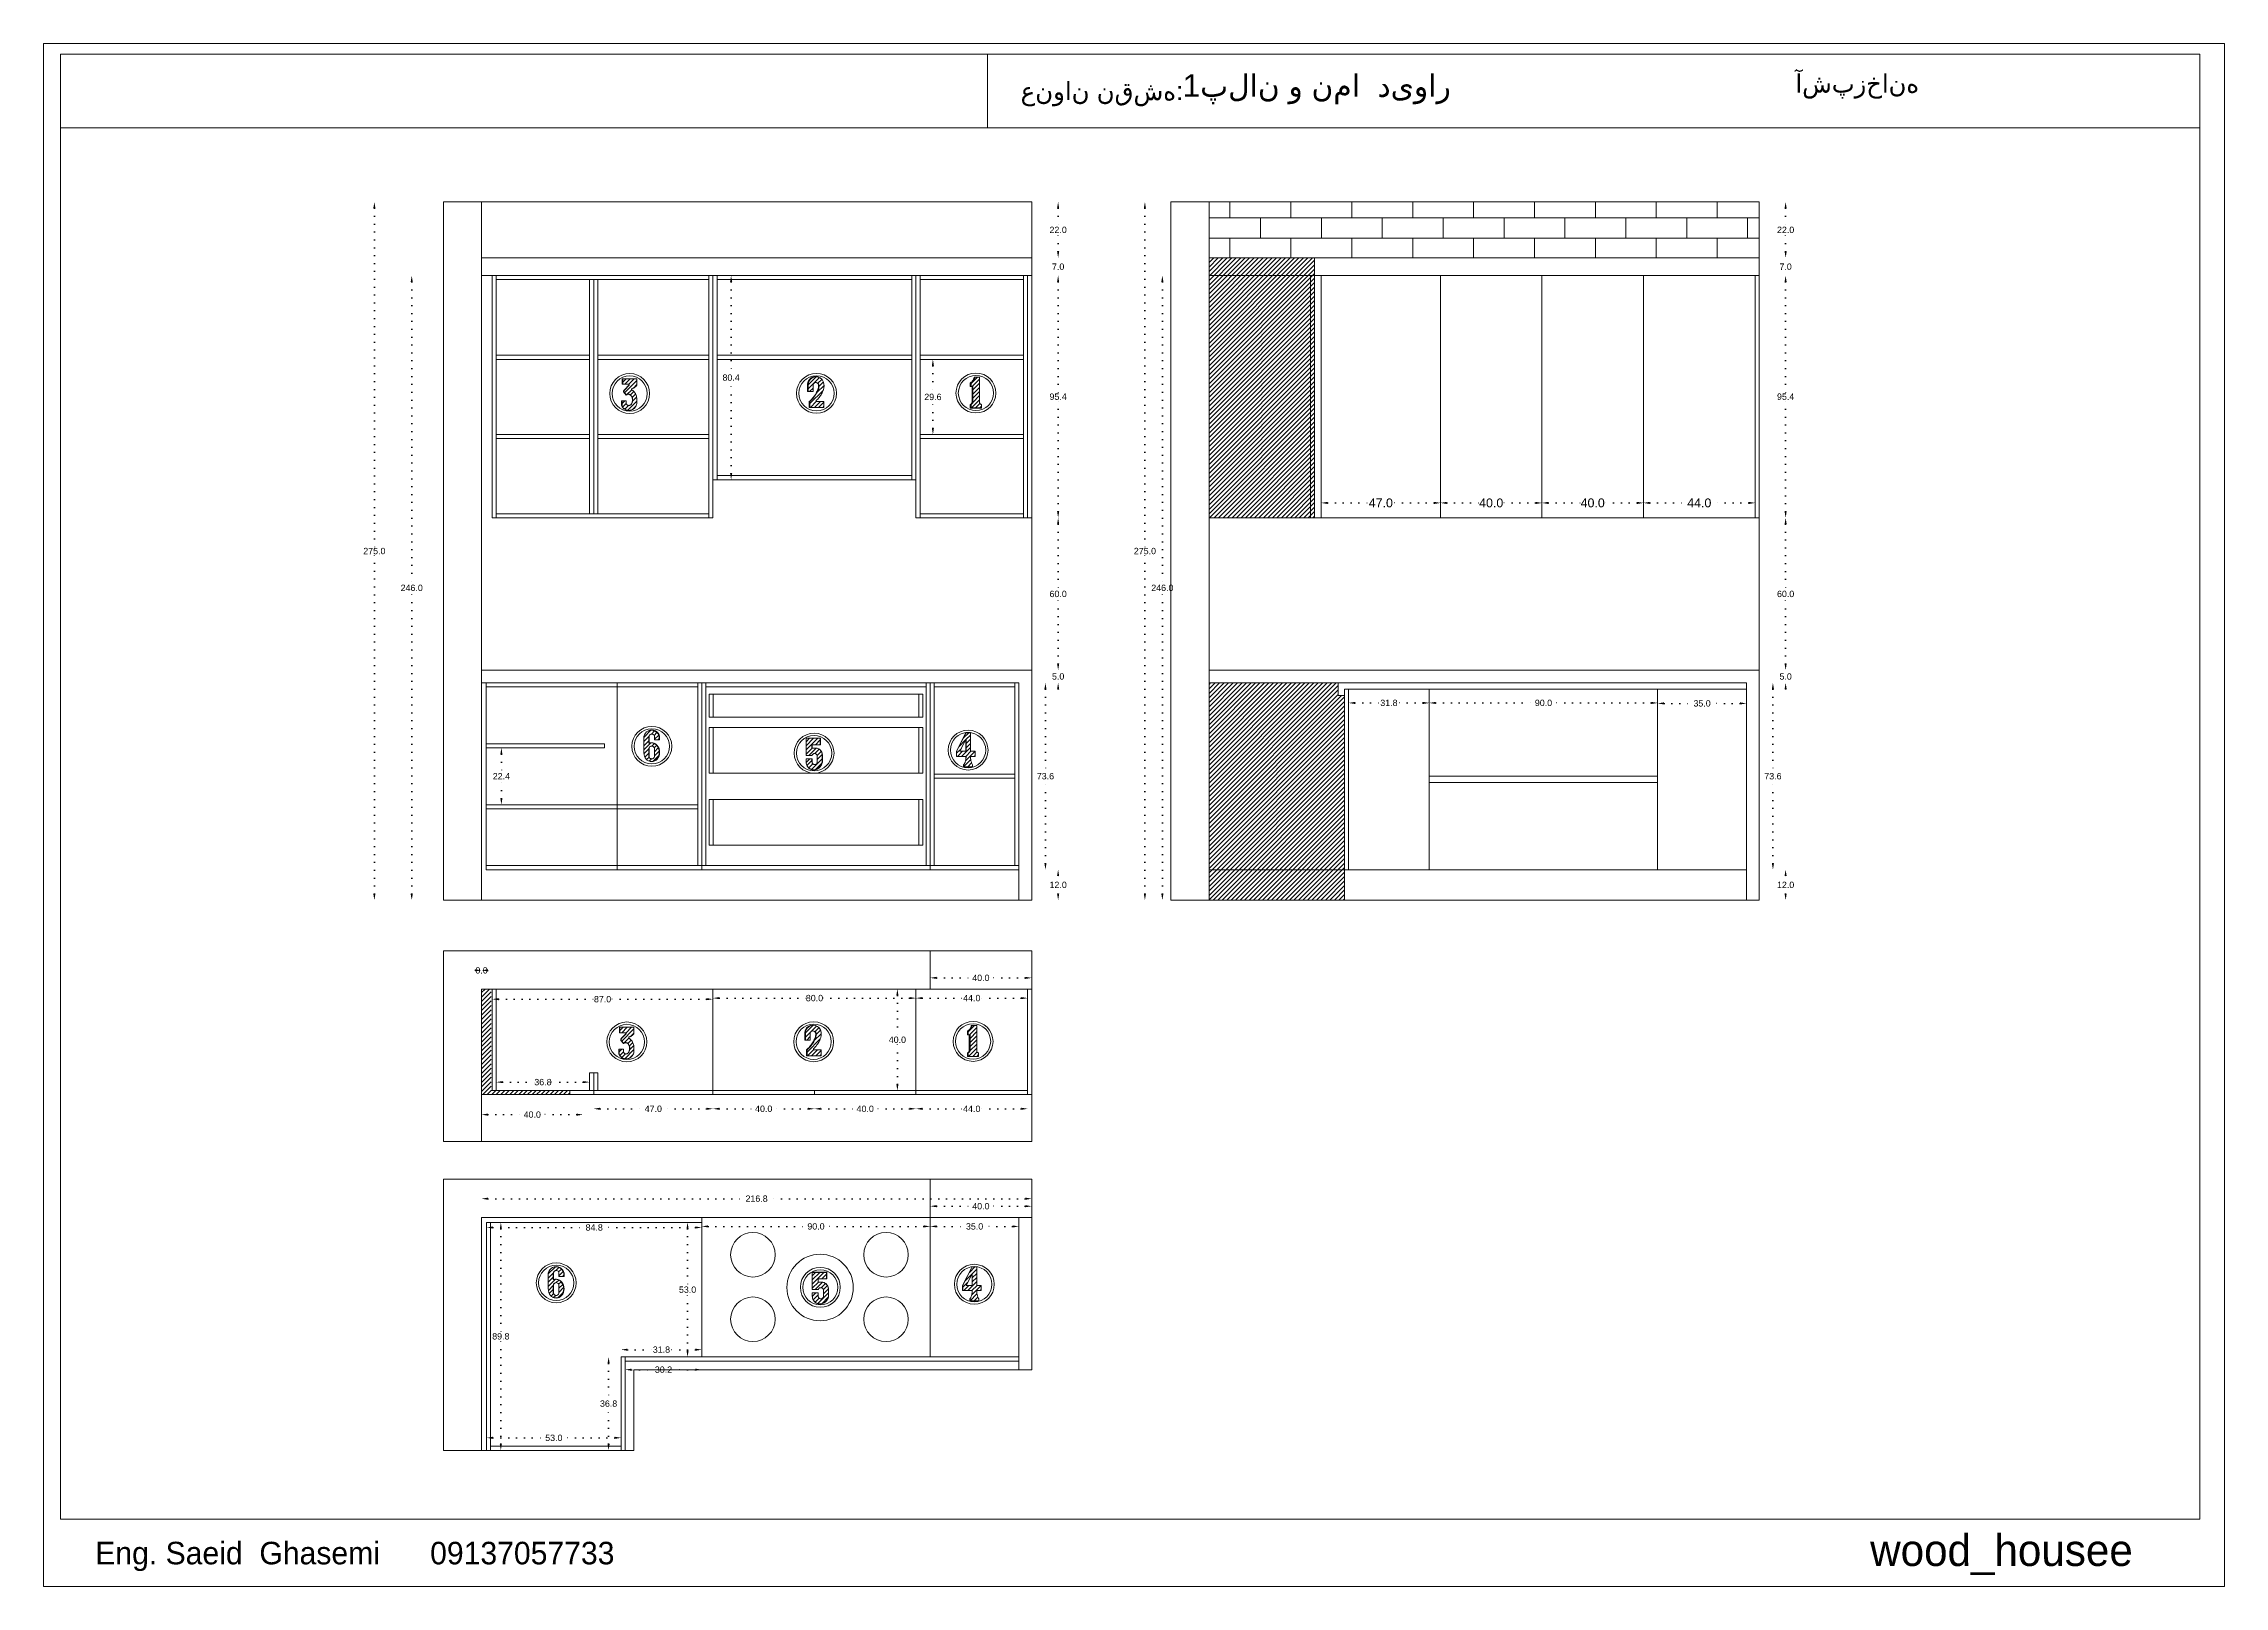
# Model space of a CAD drawing. Header units: inches. Extents: x -1979 to 7680, y -968 to 3127.
# Drawn here: x 5034 to 5893, y -170 to 437 of the extents above; entities that cross this region are included whole.
import ezdxf

# ---------------------------------------------------------------- set-up
doc = ezdxf.new("R2010")
doc.units = ezdxf.units.IN
doc.header["$MEASUREMENT"] = 0
doc.linetypes.add('ACAD_ISO07W100', pattern=[3, 0, -3])
doc.styles.get("Standard").update_dxf_attribs({"font": 'arial.ttf'})
doc.dimstyles.new('Copy of Standard', dxfattribs={"dimtxt": 2.5, "dimasz": 2.5, "dimexe": 0.18, "dimexo": 0.0625, "dimgap": 0.09, "dimtad": 0, "dimtih": 1, "dimtoh": 1, "dimdec": 1, "dimzin": 0, "dimdsep": 46, "dimtxsty": 'Standard', "dimcen": 0.09, "dimse1": 1, "dimse2": 1, "dimadec": 0, "dimazin": 0, "dimtfac": 1, "dimtdec": 1, "dimtix": 1, "dimtofl": 0, "dimtmove": 0, "dimatfit": 3, "dimfxl": 1, "dimtolj": 1, "dimtzin": 0, "dimarcsym": 0})
doc.dimstyles.get("Standard").update_dxf_attribs({"dimtxt": 3.5, "dimasz": 2.5, "dimexe": 0.18, "dimexo": 0.0625, "dimgap": 0.09, "dimtad": 0, "dimtih": 1, "dimtoh": 1, "dimdec": 1, "dimzin": 0, "dimdsep": 46, "dimtxsty": 'Standard', "dimcen": 0.09, "dimse1": 1, "dimse2": 1, "dimadec": 0, "dimazin": 0, "dimtfac": 1, "dimtdec": 1, "dimtix": 1, "dimtofl": 0, "dimtmove": 0, "dimatfit": 3, "dimfxl": 1, "dimtolj": 1, "dimtzin": 0, "dimarcsym": 0})
pattern_1 = [(45, (2657.5051, -1351.675), (-0.88388348, 0.88388348), [])]

msp = doc.modelspace()

# ---------------------------------------------------------------- texts
at = {"lineweight": 20, "attachment_point": 1}
for s, width, gutter_width, heights, insert, char_height in [('{\\fArial|b0|i0|c178|p34;عنوان نقشه}:', 85.7657, 524.07, [0], (5419.03, 422.19), 7.2837), ('1پلان و نما  دیوار ', 254.3167, 638.51, [0], (5482.86, 425.11), 8.8743), ('{\\fArial|b0|i0|c178|p34;آشپزخانه}', 62.7406, 328.12, [0], (5724.37, 425.12), 7.2383), ('{\\fPlantagenet Cherokee|b0|i0|c0|p18;^IEng. Saeid  Ghasemi      09137057733}', 392.1279, 43.85, [0], (5018.83, -152.94), 8.8775), ('{\\fPlantagenet Cherokee|b0|i0|c0|p18;wood_housee}', 2.4344, 61.39, [0.384], (5753.8, -150.03), 12.4285)]:
    msp.add_mtext_dynamic_manual_height_columns(s, width=width, gutter_width=gutter_width, heights=heights, dxfattribs=dict(at, insert=insert, char_height=char_height))

# ---------------------------------------------------------------- blocks, each defined once
blk = doc.blocks.new('*D322')
at = {"color": 0, "linetype": 'ACAD_ISO07W100', "lineweight": -2, "transparency": 16777216}
for p, q in [((5204.06, 72.14), (5201.56, 72.14)), ((5209.06, 72.14), (5211.56, 72.14))]:
    blk.add_line(p, q, dxfattribs=at)
at = {"color": 0, "transparency": 16777216}
for points in [[(5204.06, 72.56), (5204.06, 71.72), (5206.56, 72.14)], [(5209.06, 72.56), (5209.06, 71.72), (5206.56, 72.14)]]:
    blk.add_solid(points, dxfattribs=at)
at = {"layer": 'Defpoints', "color": 0, "transparency": 16777216}
for p in [(5206.56, 72.14), (5206.56, 64.8), (5206.56, 64.8)]:
    blk.add_point(p, dxfattribs=at)
at = {"color": 0, "lineweight": 20, "transparency": 16777216, "insert": (5206.56, 72.14), "char_height": 2.5, "attachment_point": 5}
blk.add_mtext('\\A1;0.0', dxfattribs=at)
blk = doc.blocks.new('*D342')
at = {"color": 0, "linetype": 'ACAD_ISO07W100', "lineweight": -2, "transparency": 16777216}
for p, q in [((5300.26, 61.22), (5334.43, 61.22)), ((5375.26, 61.22), (5341.1, 61.22))]:
    blk.add_line(p, q, dxfattribs=at)
at = {"color": 0, "transparency": 16777216}
for points in [[(5300.26, 61.64), (5300.26, 60.8), (5297.76, 61.22)], [(5375.26, 61.64), (5375.26, 60.8), (5377.76, 61.22)]]:
    blk.add_solid(points, dxfattribs=at)
at = {"layer": 'Defpoints', "color": 0, "transparency": 16777216}
for p in [(5297.76, 64.8), (5297.76, 61.22), (5377.76, 64.8)]:
    blk.add_point(p, dxfattribs=at)
at = {"color": 0, "lineweight": 20, "transparency": 16777216, "insert": (5337.76, 61.22), "char_height": 2.5, "attachment_point": 5}
blk.add_mtext('\\A1;80.0', dxfattribs=at)
blk = doc.blocks.new('*D343')
at = {"color": 0, "linetype": 'ACAD_ISO07W100', "lineweight": -2, "transparency": 16777216}
for p, q in [((5385.86, 69.18), (5399.98, 69.18)), ((5420.86, 69.18), (5406.74, 69.18))]:
    blk.add_line(p, q, dxfattribs=at)
at = {"color": 0, "transparency": 16777216}
for points in [[(5385.86, 69.6), (5385.86, 68.77), (5383.36, 69.18)], [(5420.86, 69.6), (5420.86, 68.77), (5423.36, 69.18)]]:
    blk.add_solid(points, dxfattribs=at)
at = {"layer": 'Defpoints', "color": 0, "transparency": 16777216}
for p in [(5423.36, 69.18), (5383.36, 64.8), (5423.36, 64.8)]:
    blk.add_point(p, dxfattribs=at)
at = {"color": 0, "lineweight": 20, "transparency": 16777216, "insert": (5403.36, 69.18), "char_height": 2.5, "attachment_point": 5}
blk.add_mtext('\\A1;40.0', dxfattribs=at)
blk = doc.blocks.new('*D323')
at = {"color": 0, "linetype": 'ACAD_ISO07W100', "lineweight": -2, "transparency": 16777216}
for p, q in [((5380.26, 61.22), (5396.38, 61.22)), ((5419.26, 61.22), (5403.14, 61.22))]:
    blk.add_line(p, q, dxfattribs=at)
at = {"color": 0, "transparency": 16777216}
for points in [[(5380.26, 61.64), (5380.26, 60.8), (5377.76, 61.22)], [(5419.26, 61.64), (5419.26, 60.8), (5421.76, 61.22)]]:
    blk.add_solid(points, dxfattribs=at)
at = {"layer": 'Defpoints', "color": 0, "transparency": 16777216}
for p in [(5421.76, 61.22), (5377.76, 24.8), (5421.76, 24.8)]:
    blk.add_point(p, dxfattribs=at)
at = {"color": 0, "lineweight": 20, "transparency": 16777216, "insert": (5399.76, 61.22), "char_height": 2.5, "attachment_point": 5}
blk.add_mtext('\\A1;44.0', dxfattribs=at)
blk = doc.blocks.new('*D344')
at = {"color": 0, "linetype": 'ACAD_ISO07W100', "lineweight": -2, "transparency": 16777216}
for p, q in [((5213.26, 60.79), (5250.93, 60.79)), ((5295.26, 60.79), (5257.6, 60.79))]:
    blk.add_line(p, q, dxfattribs=at)
at = {"color": 0, "transparency": 16777216}
for points in [[(5213.26, 61.21), (5213.26, 60.38), (5210.76, 60.79)], [(5295.26, 61.21), (5295.26, 60.38), (5297.76, 60.79)]]:
    blk.add_solid(points, dxfattribs=at)
at = {"layer": 'Defpoints', "color": 0, "transparency": 16777216}
for p in [(5210.76, 64.8), (5210.76, 60.79), (5297.76, 64.8)]:
    blk.add_point(p, dxfattribs=at)
at = {"color": 0, "lineweight": 20, "transparency": 16777216, "insert": (5254.26, 60.79), "char_height": 2.5, "attachment_point": 5}
blk.add_mtext('\\A1;87.0', dxfattribs=at)
blk = doc.blocks.new('*D345')
at = {"color": 0, "linetype": 'ACAD_ISO07W100', "lineweight": -2, "transparency": 16777216}
for p, q in [((5253.26, 17.62), (5270.88, 17.62)), ((5295.26, 17.62), (5277.64, 17.62))]:
    blk.add_line(p, q, dxfattribs=at)
at = {"color": 0, "transparency": 16777216}
for points in [[(5253.26, 18.04), (5253.26, 17.21), (5250.76, 17.62)], [(5295.26, 18.04), (5295.26, 17.21), (5297.76, 17.62)]]:
    blk.add_solid(points, dxfattribs=at)
at = {"layer": 'Defpoints', "color": 0, "transparency": 16777216}
for p in [(5250.76, 24.8), (5250.76, 17.62), (5297.76, 23.2)]:
    blk.add_point(p, dxfattribs=at)
at = {"color": 0, "lineweight": 20, "transparency": 16777216, "insert": (5274.26, 17.62), "char_height": 2.5, "attachment_point": 5}
blk.add_mtext('\\A1;47.0', dxfattribs=at)
blk = doc.blocks.new('*D346')
at = {"color": 0, "linetype": 'ACAD_ISO07W100', "lineweight": -2, "transparency": 16777216}
for p, q in [((5300.26, 17.62), (5314.38, 17.62)), ((5335.26, 17.62), (5321.14, 17.62))]:
    blk.add_line(p, q, dxfattribs=at)
at = {"color": 0, "transparency": 16777216}
for points in [[(5300.26, 18.04), (5300.26, 17.21), (5297.76, 17.62)], [(5335.26, 18.04), (5335.26, 17.21), (5337.76, 17.62)]]:
    blk.add_solid(points, dxfattribs=at)
at = {"layer": 'Defpoints', "color": 0, "transparency": 16777216}
for p in [(5297.76, 23.2), (5297.76, 17.62), (5337.76, 23.2)]:
    blk.add_point(p, dxfattribs=at)
at = {"color": 0, "lineweight": 20, "transparency": 16777216, "insert": (5317.76, 17.62), "char_height": 2.5, "attachment_point": 5}
blk.add_mtext('\\A1;40.0', dxfattribs=at)
blk = doc.blocks.new('*D347')
at = {"color": 0, "linetype": 'ACAD_ISO07W100', "lineweight": -2, "transparency": 16777216}
for p, q in [((5340.26, 17.62), (5354.38, 17.62)), ((5375.26, 17.62), (5361.14, 17.62))]:
    blk.add_line(p, q, dxfattribs=at)
at = {"color": 0, "transparency": 16777216}
for points in [[(5340.26, 18.04), (5340.26, 17.21), (5337.76, 17.62)], [(5375.26, 18.04), (5375.26, 17.21), (5377.76, 17.62)]]:
    blk.add_solid(points, dxfattribs=at)
at = {"layer": 'Defpoints', "color": 0, "transparency": 16777216}
for p in [(5337.76, 23.2), (5337.76, 17.62), (5377.76, 23.2)]:
    blk.add_point(p, dxfattribs=at)
at = {"color": 0, "lineweight": 20, "transparency": 16777216, "insert": (5357.76, 17.62), "char_height": 2.5, "attachment_point": 5}
blk.add_mtext('\\A1;40.0', dxfattribs=at)
blk = doc.blocks.new('*D348')
at = {"color": 0, "linetype": 'ACAD_ISO07W100', "lineweight": -2, "transparency": 16777216}
for p, q in [((5380.26, 17.62), (5396.38, 17.62)), ((5419.26, 17.62), (5403.14, 17.62))]:
    blk.add_line(p, q, dxfattribs=at)
at = {"color": 0, "transparency": 16777216}
for points in [[(5380.26, 18.04), (5380.26, 17.21), (5377.76, 17.62)], [(5419.26, 18.04), (5419.26, 17.21), (5421.76, 17.62)]]:
    blk.add_solid(points, dxfattribs=at)
at = {"layer": 'Defpoints', "color": 0, "transparency": 16777216}
for p in [(5377.76, 23.2), (5377.76, 17.62), (5421.76, 23.2)]:
    blk.add_point(p, dxfattribs=at)
at = {"color": 0, "lineweight": 20, "transparency": 16777216, "insert": (5399.76, 17.62), "char_height": 2.5, "attachment_point": 5}
blk.add_mtext('\\A1;44.0', dxfattribs=at)
blk = doc.blocks.new('*D349')
at = {"color": 0, "linetype": 'ACAD_ISO07W100', "lineweight": -2, "transparency": 16777216}
for p, q in [((5370.44, 62.3), (5370.44, 46.16)), ((5370.44, 27.3), (5370.44, 43.43))]:
    blk.add_line(p, q, dxfattribs=at)
at = {"color": 0, "transparency": 16777216}
for points in [[(5370.03, 62.3), (5370.86, 62.3), (5370.44, 64.8)], [(5370.03, 27.3), (5370.86, 27.3), (5370.44, 24.8)]]:
    blk.add_solid(points, dxfattribs=at)
at = {"layer": 'Defpoints', "color": 0, "transparency": 16777216}
for p in [(5377.76, 64.8), (5370.44, 24.8), (5377.76, 24.8)]:
    blk.add_point(p, dxfattribs=at)
at = {"color": 0, "lineweight": 20, "transparency": 16777216, "insert": (5370.44, 44.8), "char_height": 2.5, "attachment_point": 5}
blk.add_mtext('\\A1;40.0', dxfattribs=at)
blk = doc.blocks.new('*D324')
at = {"color": 0, "linetype": 'ACAD_ISO07W100', "lineweight": -2, "transparency": 16777216}
for p, q in [((5209.06, 15.31), (5223.18, 15.31)), ((5244.06, 15.31), (5229.94, 15.31))]:
    blk.add_line(p, q, dxfattribs=at)
at = {"color": 0, "transparency": 16777216}
for points in [[(5209.06, 15.73), (5209.06, 14.89), (5206.56, 15.31)], [(5244.06, 15.73), (5244.06, 14.89), (5246.56, 15.31)]]:
    blk.add_solid(points, dxfattribs=at)
at = {"layer": 'Defpoints', "color": 0, "transparency": 16777216}
for p in [(5206.56, 23.2), (5246.56, 23.2), (5206.56, 15.31)]:
    blk.add_point(p, dxfattribs=at)
at = {"color": 0, "lineweight": 20, "transparency": 16777216, "insert": (5226.56, 15.31), "char_height": 2.5, "attachment_point": 5}
blk.add_mtext('\\A1;40.0', dxfattribs=at)
blk = doc.blocks.new('*D325')
at = {"color": 0, "linetype": 'ACAD_ISO07W100', "lineweight": -2, "transparency": 16777216}
for p, q in [((5209.06, -17.79), (5310.63, -17.79)), ((5420.86, -17.79), (5319.29, -17.79))]:
    blk.add_line(p, q, dxfattribs=at)
at = {"color": 0, "transparency": 16777216}
for points in [[(5209.06, -17.37), (5209.06, -18.21), (5206.56, -17.79)], [(5420.86, -17.37), (5420.86, -18.21), (5423.36, -17.79)]]:
    blk.add_solid(points, dxfattribs=at)
at = {"layer": 'Defpoints', "color": 0, "transparency": 16777216}
for p in [(5206.56, -25.14), (5423.36, -17.79), (5423.36, -25.14)]:
    blk.add_point(p, dxfattribs=at)
at = {"color": 0, "lineweight": 20, "transparency": 16777216, "insert": (5314.96, -17.79), "char_height": 2.5, "attachment_point": 5}
blk.add_mtext('\\A1;216.8', dxfattribs=at)
blk = doc.blocks.new('*D332')
at = {"color": 0, "linetype": 'ACAD_ISO07W100', "lineweight": -2, "transparency": 16777216}
for p, q in [((5295.86, -28.71), (5335.03, -28.71)), ((5380.86, -28.71), (5341.69, -28.71))]:
    blk.add_line(p, q, dxfattribs=at)
at = {"color": 0, "transparency": 16777216}
for points in [[(5295.86, -28.3), (5295.86, -29.13), (5293.36, -28.71)], [(5380.86, -28.3), (5380.86, -29.13), (5383.36, -28.71)]]:
    blk.add_solid(points, dxfattribs=at)
at = {"layer": 'Defpoints', "color": 0, "transparency": 16777216}
for p in [(5293.36, -25.14), (5383.36, -25.14), (5293.36, -28.71)]:
    blk.add_point(p, dxfattribs=at)
at = {"color": 0, "lineweight": 20, "transparency": 16777216, "insert": (5338.36, -28.71), "char_height": 2.5, "attachment_point": 5}
blk.add_mtext('\\A1;90.0', dxfattribs=at)
blk = doc.blocks.new('*D333')
at = {"color": 0, "linetype": 'ACAD_ISO07W100', "lineweight": -2, "transparency": 16777216}
for p, q in [((5385.86, -20.75), (5399.98, -20.75)), ((5420.86, -20.75), (5406.74, -20.75))]:
    blk.add_line(p, q, dxfattribs=at)
at = {"color": 0, "transparency": 16777216}
for points in [[(5385.86, -20.33), (5385.86, -21.17), (5383.36, -20.75)], [(5420.86, -20.33), (5420.86, -21.17), (5423.36, -20.75)]]:
    blk.add_solid(points, dxfattribs=at)
at = {"layer": 'Defpoints', "color": 0, "transparency": 16777216}
for p in [(5383.36, -25.14), (5423.36, -20.75), (5423.36, -25.14)]:
    blk.add_point(p, dxfattribs=at)
at = {"color": 0, "lineweight": 20, "transparency": 16777216, "insert": (5403.36, -20.75), "char_height": 2.5, "attachment_point": 5}
blk.add_mtext('\\A1;40.0', dxfattribs=at)
blk = doc.blocks.new('*D316')
at = {"color": 0, "linetype": 'ACAD_ISO07W100', "lineweight": -2, "transparency": 16777216}
for p, q in [((5385.86, -28.71), (5397.53, -28.71)), ((5415.86, -28.71), (5404.19, -28.71))]:
    blk.add_line(p, q, dxfattribs=at)
at = {"color": 0, "transparency": 16777216}
for points in [[(5385.86, -28.3), (5385.86, -29.13), (5383.36, -28.71)], [(5415.86, -28.3), (5415.86, -29.13), (5418.36, -28.71)]]:
    blk.add_solid(points, dxfattribs=at)
at = {"layer": 'Defpoints', "color": 0, "transparency": 16777216}
for p in [(5418.36, -28.71), (5383.36, -80.14), (5418.36, -85.14)]:
    blk.add_point(p, dxfattribs=at)
at = {"color": 0, "lineweight": 20, "transparency": 16777216, "insert": (5400.86, -28.71), "char_height": 2.5, "attachment_point": 5}
blk.add_mtext('\\A1;35.0', dxfattribs=at)
blk = doc.blocks.new('*D334')
at = {"color": 0, "linetype": 'ACAD_ISO07W100', "lineweight": -2, "transparency": 16777216}
for p, q in [((5264.06, -77.26), (5274.12, -77.26)), ((5290.86, -77.26), (5280.8, -77.26))]:
    blk.add_line(p, q, dxfattribs=at)
at = {"color": 0, "transparency": 16777216}
for points in [[(5264.06, -76.85), (5264.06, -77.68), (5261.56, -77.26)], [(5290.86, -76.85), (5290.86, -77.68), (5293.36, -77.26)]]:
    blk.add_solid(points, dxfattribs=at)
at = {"layer": 'Defpoints', "color": 0, "transparency": 16777216}
for p in [(5293.36, -77.26), (5261.56, -80.14), (5293.36, -80.14)]:
    blk.add_point(p, dxfattribs=at)
at = {"color": 0, "lineweight": 20, "transparency": 16777216, "insert": (5277.46, -77.26), "char_height": 2.5, "attachment_point": 5}
blk.add_mtext('\\A1;31.8', dxfattribs=at)
blk = doc.blocks.new('*D317')
at = {"color": 0, "linetype": 'ACAD_ISO07W100', "lineweight": -2, "transparency": 16777216}
for p, q in [((5211.06, -29.14), (5247.62, -29.14)), ((5290.86, -29.14), (5254.3, -29.14))]:
    blk.add_line(p, q, dxfattribs=at)
at = {"color": 0, "transparency": 16777216}
for points in [[(5211.06, -28.72), (5211.06, -29.55), (5208.56, -29.14)], [(5290.86, -28.72), (5290.86, -29.55), (5293.36, -29.14)]]:
    blk.add_solid(points, dxfattribs=at)
at = {"layer": 'Defpoints', "color": 0, "transparency": 16777216}
for p in [(5293.36, -25.14), (5208.56, -27.14), (5293.36, -29.14)]:
    blk.add_point(p, dxfattribs=at)
at = {"color": 0, "lineweight": 20, "transparency": 16777216, "insert": (5250.96, -29.14), "char_height": 2.5, "attachment_point": 5}
blk.add_mtext('\\A1;84.8', dxfattribs=at)
blk = doc.blocks.new('*D335')
at = {"color": 0, "linetype": 'ACAD_ISO07W100', "lineweight": -2, "transparency": 16777216}
for p, q in [((5256.64, -82.64), (5256.64, -97.16)), ((5256.64, -114.41), (5256.64, -99.89))]:
    blk.add_line(p, q, dxfattribs=at)
at = {"color": 0, "transparency": 16777216}
for points in [[(5256.23, -82.64), (5257.06, -82.64), (5256.64, -80.14)], [(5256.23, -114.41), (5257.06, -114.41), (5256.64, -116.91)]]:
    blk.add_solid(points, dxfattribs=at)
at = {"layer": 'Defpoints', "color": 0, "transparency": 16777216}
for p in [(5261.56, -80.14), (5256.64, -116.91), (5263.16, -116.91)]:
    blk.add_point(p, dxfattribs=at)
at = {"color": 0, "lineweight": 20, "transparency": 16777216, "insert": (5256.64, -98.52), "char_height": 2.5, "attachment_point": 5}
blk.add_mtext('\\A1;36.8', dxfattribs=at)
blk = doc.blocks.new('*D336')
at = {"color": 0, "linetype": 'ACAD_ISO07W100', "lineweight": -2, "transparency": 16777216}
for p, q in [((5214.17, -29.64), (5214.17, -70.66)), ((5214.17, -114.41), (5214.17, -73.39))]:
    blk.add_line(p, q, dxfattribs=at)
at = {"color": 0, "transparency": 16777216}
for points in [[(5213.76, -29.64), (5214.59, -29.64), (5214.17, -27.14)], [(5213.76, -114.41), (5214.59, -114.41), (5214.17, -116.91)]]:
    blk.add_solid(points, dxfattribs=at)
at = {"layer": 'Defpoints', "color": 0, "transparency": 16777216}
for p in [(5208.56, -27.14), (5206.56, -116.91), (5214.17, -116.91)]:
    blk.add_point(p, dxfattribs=at)
at = {"color": 0, "lineweight": 20, "transparency": 16777216, "insert": (5214.17, -72.02), "char_height": 2.5, "attachment_point": 5}
blk.add_mtext('\\A1;89.8', dxfattribs=at)
blk = doc.blocks.new('*D337')
at = {"color": 0, "linetype": 'ACAD_ISO07W100', "lineweight": -2, "transparency": 16777216}
for p, q in [((5179.05, 343.3), (5179.05, 224.16)), ((5179.05, 102.3), (5179.05, 221.43))]:
    blk.add_line(p, q, dxfattribs=at)
at = {"color": 0, "transparency": 16777216}
for points in [[(5178.63, 343.3), (5179.47, 343.3), (5179.05, 345.8)], [(5178.63, 102.3), (5179.47, 102.3), (5179.05, 99.8)]]:
    blk.add_solid(points, dxfattribs=at)
at = {"layer": 'Defpoints', "color": 0, "transparency": 16777216}
for p in [(5179.05, 345.8), (5191.56, 345.8), (5191.56, 99.8)]:
    blk.add_point(p, dxfattribs=at)
at = {"color": 0, "lineweight": 20, "transparency": 16777216, "insert": (5179.05, 222.8), "char_height": 2.5, "attachment_point": 5}
blk.add_mtext('\\A1;246.0', dxfattribs=at)
blk = doc.blocks.new('*D338')
at = {"color": 0, "linetype": 'ACAD_ISO07W100', "lineweight": -2, "transparency": 16777216}
for p, q in [((5164.33, 372.3), (5164.33, 238.66)), ((5164.33, 102.3), (5164.33, 235.93))]:
    blk.add_line(p, q, dxfattribs=at)
at = {"color": 0, "transparency": 16777216}
for points in [[(5163.91, 372.3), (5164.75, 372.3), (5164.33, 374.8)], [(5163.91, 102.3), (5164.75, 102.3), (5164.33, 99.8)]]:
    blk.add_solid(points, dxfattribs=at)
at = {"layer": 'Defpoints', "color": 0, "transparency": 16777216}
for p in [(5164.33, 374.8), (5191.56, 374.8), (5191.56, 99.8)]:
    blk.add_point(p, dxfattribs=at)
at = {"color": 0, "lineweight": 20, "transparency": 16777216, "insert": (5164.33, 237.3), "char_height": 2.5, "attachment_point": 5}
blk.add_mtext('\\A1;275.0', dxfattribs=at)
blk = doc.blocks.new('*D318')
at = {"color": 0, "linetype": 'ACAD_ISO07W100', "lineweight": -2, "transparency": 16777216}
for p, q in [((5433.79, 109.3), (5433.79, 107.16)), ((5433.79, 102.3), (5433.79, 104.43))]:
    blk.add_line(p, q, dxfattribs=at)
at = {"color": 0, "transparency": 16777216}
for points in [[(5433.37, 109.3), (5434.2, 109.3), (5433.79, 111.8)], [(5433.37, 102.3), (5434.2, 102.3), (5433.79, 99.8)]]:
    blk.add_solid(points, dxfattribs=at)
at = {"layer": 'Defpoints', "color": 0, "transparency": 16777216}
for p in [(5423.36, 111.8), (5433.79, 111.8), (5423.36, 99.8)]:
    blk.add_point(p, dxfattribs=at)
at = {"color": 0, "lineweight": 20, "transparency": 16777216, "insert": (5433.79, 105.8), "char_height": 2.5, "attachment_point": 5}
blk.add_mtext('\\A1;12.0', dxfattribs=at)
blk = doc.blocks.new('*D339')
at = {"color": 0, "linetype": 'ACAD_ISO07W100', "lineweight": -2, "transparency": 16777216}
for p, q in [((5428.79, 182.9), (5428.79, 149.96)), ((5428.79, 114.3), (5428.79, 147.23))]:
    blk.add_line(p, q, dxfattribs=at)
at = {"color": 0, "transparency": 16777216}
for points in [[(5428.37, 182.9), (5429.2, 182.9), (5428.79, 185.4)], [(5428.37, 114.3), (5429.2, 114.3), (5428.79, 111.8)]]:
    blk.add_solid(points, dxfattribs=at)
at = {"layer": 'Defpoints', "color": 0, "transparency": 16777216}
for p in [(5418.36, 185.4), (5418.36, 111.8), (5428.79, 111.8)]:
    blk.add_point(p, dxfattribs=at)
at = {"color": 0, "lineweight": 20, "transparency": 16777216, "insert": (5428.79, 148.6), "char_height": 2.5, "attachment_point": 5}
blk.add_mtext('\\A1;73.6', dxfattribs=at)
blk = doc.blocks.new('*D340')
at = {"color": 0, "linetype": 'ACAD_ISO07W100', "lineweight": -2, "transparency": 16777216}
for p, q in [((5433.79, 192.9), (5433.79, 195.4)), ((5433.79, 182.9), (5433.79, 180.4))]:
    blk.add_line(p, q, dxfattribs=at)
at = {"color": 0, "transparency": 16777216}
for points in [[(5433.37, 192.9), (5434.2, 192.9), (5433.79, 190.4)], [(5433.37, 182.9), (5434.2, 182.9), (5433.79, 185.4)]]:
    blk.add_solid(points, dxfattribs=at)
at = {"layer": 'Defpoints', "color": 0, "transparency": 16777216}
for p in [(5423.36, 190.4), (5418.36, 185.4), (5433.79, 185.4)]:
    blk.add_point(p, dxfattribs=at)
at = {"color": 0, "lineweight": 20, "transparency": 16777216, "insert": (5433.79, 187.9), "char_height": 2.5, "attachment_point": 5}
blk.add_mtext('\\A1;5.0', dxfattribs=at)
blk = doc.blocks.new('*D319')
at = {"color": 0, "linetype": 'ACAD_ISO07W100', "lineweight": -2, "transparency": 16777216}
for p, q in [((5433.79, 247.9), (5433.79, 221.76)), ((5433.79, 192.9), (5433.79, 219.03))]:
    blk.add_line(p, q, dxfattribs=at)
at = {"color": 0, "transparency": 16777216}
for points in [[(5433.37, 247.9), (5434.2, 247.9), (5433.79, 250.4)], [(5433.37, 192.9), (5434.2, 192.9), (5433.79, 190.4)]]:
    blk.add_solid(points, dxfattribs=at)
at = {"layer": 'Defpoints', "color": 0, "transparency": 16777216}
for p in [(5423.36, 250.4), (5433.79, 250.4), (5423.36, 190.4)]:
    blk.add_point(p, dxfattribs=at)
at = {"color": 0, "lineweight": 20, "transparency": 16777216, "insert": (5433.79, 220.4), "char_height": 2.5, "attachment_point": 5}
blk.add_mtext('\\A1;60.0', dxfattribs=at)
blk = doc.blocks.new('*D320')
at = {"color": 0, "linetype": 'ACAD_ISO07W100', "lineweight": -2, "transparency": 16777216}
for p, q in [((5433.79, 343.3), (5433.79, 299.46)), ((5433.79, 252.9), (5433.79, 296.73))]:
    blk.add_line(p, q, dxfattribs=at)
at = {"color": 0, "transparency": 16777216}
for points in [[(5433.37, 343.3), (5434.2, 343.3), (5433.79, 345.8)], [(5433.37, 252.9), (5434.2, 252.9), (5433.79, 250.4)]]:
    blk.add_solid(points, dxfattribs=at)
at = {"layer": 'Defpoints', "color": 0, "transparency": 16777216}
for p in [(5423.36, 345.8), (5433.79, 345.8), (5423.36, 250.4)]:
    blk.add_point(p, dxfattribs=at)
at = {"color": 0, "lineweight": 20, "transparency": 16777216, "insert": (5433.79, 298.1), "char_height": 2.5, "attachment_point": 5}
blk.add_mtext('\\A1;95.4', dxfattribs=at)
blk = doc.blocks.new('*D321')
at = {"color": 0, "linetype": 'ACAD_ISO07W100', "lineweight": -2, "transparency": 16777216}
for p, q in [((5433.79, 355.3), (5433.79, 357.8)), ((5433.79, 343.3), (5433.79, 340.8))]:
    blk.add_line(p, q, dxfattribs=at)
at = {"color": 0, "transparency": 16777216}
for points in [[(5433.37, 355.3), (5434.2, 355.3), (5433.79, 352.8)], [(5433.37, 343.3), (5434.2, 343.3), (5433.79, 345.8)]]:
    blk.add_solid(points, dxfattribs=at)
at = {"layer": 'Defpoints', "color": 0, "transparency": 16777216}
for p in [(5423.36, 352.8), (5433.79, 352.8), (5423.36, 345.8)]:
    blk.add_point(p, dxfattribs=at)
at = {"color": 0, "lineweight": 20, "transparency": 16777216, "insert": (5433.79, 349.3), "char_height": 2.5, "attachment_point": 5}
blk.add_mtext('\\A1;7.0', dxfattribs=at)
blk = doc.blocks.new('*D341')
at = {"color": 0, "linetype": 'ACAD_ISO07W100', "lineweight": -2, "transparency": 16777216}
for p, q in [((5433.79, 372.3), (5433.79, 365.16)), ((5433.79, 355.3), (5433.79, 362.43))]:
    blk.add_line(p, q, dxfattribs=at)
at = {"color": 0, "transparency": 16777216}
for points in [[(5433.37, 372.3), (5434.2, 372.3), (5433.79, 374.8)], [(5433.37, 355.3), (5434.2, 355.3), (5433.79, 352.8)]]:
    blk.add_solid(points, dxfattribs=at)
at = {"layer": 'Defpoints', "color": 0, "transparency": 16777216}
for p in [(5423.36, 374.8), (5433.79, 374.8), (5423.36, 352.8)]:
    blk.add_point(p, dxfattribs=at)
at = {"color": 0, "lineweight": 20, "transparency": 16777216, "insert": (5433.79, 363.8), "char_height": 2.5, "attachment_point": 5}
blk.add_mtext('\\A1;22.0', dxfattribs=at)
blk = doc.blocks.new('*D355')
at = {"color": 0, "linetype": 'ACAD_ISO07W100', "lineweight": -2, "transparency": 16777216}
for p, q in [((5474.86, 343.3), (5474.86, 224.16)), ((5474.86, 102.3), (5474.86, 221.43))]:
    blk.add_line(p, q, dxfattribs=at)
at = {"color": 0, "transparency": 16777216}
for points in [[(5474.45, 343.3), (5475.28, 343.3), (5474.86, 345.8)], [(5474.45, 102.3), (5475.28, 102.3), (5474.86, 99.8)]]:
    blk.add_solid(points, dxfattribs=at)
at = {"layer": 'Defpoints', "color": 0, "transparency": 16777216}
for p in [(5474.86, 345.8), (5478.25, 345.8), (5478.25, 99.8)]:
    blk.add_point(p, dxfattribs=at)
at = {"color": 0, "lineweight": 20, "transparency": 16777216, "insert": (5474.86, 222.8), "char_height": 2.5, "attachment_point": 5}
blk.add_mtext('\\A1;246.0', dxfattribs=at)
blk = doc.blocks.new('*D356')
at = {"color": 0, "linetype": 'ACAD_ISO07W100', "lineweight": -2, "transparency": 16777216}
for p, q in [((5467.99, 372.3), (5467.99, 238.66)), ((5467.99, 102.3), (5467.99, 235.93))]:
    blk.add_line(p, q, dxfattribs=at)
at = {"color": 0, "transparency": 16777216}
for points in [[(5467.57, 372.3), (5468.4, 372.3), (5467.99, 374.8)], [(5467.57, 102.3), (5468.4, 102.3), (5467.99, 99.8)]]:
    blk.add_solid(points, dxfattribs=at)
at = {"layer": 'Defpoints', "color": 0, "transparency": 16777216}
for p in [(5467.99, 374.8), (5478.25, 374.8), (5478.25, 99.8)]:
    blk.add_point(p, dxfattribs=at)
at = {"color": 0, "lineweight": 20, "transparency": 16777216, "insert": (5467.99, 237.3), "char_height": 2.5, "attachment_point": 5}
blk.add_mtext('\\A1;275.0', dxfattribs=at)
blk = doc.blocks.new('*D357')
at = {"color": 0, "linetype": 'ACAD_ISO07W100', "lineweight": -2, "transparency": 16777216}
for p, q in [((5720.48, 109.3), (5720.48, 107.16)), ((5720.48, 102.3), (5720.48, 104.43))]:
    blk.add_line(p, q, dxfattribs=at)
at = {"color": 0, "transparency": 16777216}
for points in [[(5720.06, 109.3), (5720.89, 109.3), (5720.48, 111.8)], [(5720.06, 102.3), (5720.89, 102.3), (5720.48, 99.8)]]:
    blk.add_solid(points, dxfattribs=at)
at = {"layer": 'Defpoints', "color": 0, "transparency": 16777216}
for p in [(5705.05, 111.8), (5710.05, 99.8), (5720.48, 99.8)]:
    blk.add_point(p, dxfattribs=at)
at = {"color": 0, "lineweight": 20, "transparency": 16777216, "insert": (5720.48, 105.8), "char_height": 2.5, "attachment_point": 5}
blk.add_mtext('\\A1;12.0', dxfattribs=at)
blk = doc.blocks.new('*D358')
at = {"color": 0, "linetype": 'ACAD_ISO07W100', "lineweight": -2, "transparency": 16777216}
for p, q in [((5715.48, 182.9), (5715.48, 149.96)), ((5715.48, 114.3), (5715.48, 147.23))]:
    blk.add_line(p, q, dxfattribs=at)
at = {"color": 0, "transparency": 16777216}
for points in [[(5715.06, 182.9), (5715.89, 182.9), (5715.48, 185.4)], [(5715.06, 114.3), (5715.89, 114.3), (5715.48, 111.8)]]:
    blk.add_solid(points, dxfattribs=at)
at = {"layer": 'Defpoints', "color": 0, "transparency": 16777216}
for p in [(5705.05, 185.4), (5705.05, 111.8), (5715.48, 111.8)]:
    blk.add_point(p, dxfattribs=at)
at = {"color": 0, "lineweight": 20, "transparency": 16777216, "insert": (5715.48, 148.6), "char_height": 2.5, "attachment_point": 5}
blk.add_mtext('\\A1;73.6', dxfattribs=at)
blk = doc.blocks.new('*D326')
at = {"color": 0, "linetype": 'ACAD_ISO07W100', "lineweight": -2, "transparency": 16777216}
for p, q in [((5720.48, 192.9), (5720.48, 195.4)), ((5720.48, 182.9), (5720.48, 180.4))]:
    blk.add_line(p, q, dxfattribs=at)
at = {"color": 0, "transparency": 16777216}
for points in [[(5720.06, 192.9), (5720.89, 192.9), (5720.48, 190.4)], [(5720.06, 182.9), (5720.89, 182.9), (5720.48, 185.4)]]:
    blk.add_solid(points, dxfattribs=at)
at = {"layer": 'Defpoints', "color": 0, "transparency": 16777216}
for p in [(5710.05, 190.4), (5720.48, 190.4), (5710.05, 185.4)]:
    blk.add_point(p, dxfattribs=at)
at = {"color": 0, "lineweight": 20, "transparency": 16777216, "insert": (5720.48, 187.9), "char_height": 2.5, "attachment_point": 5}
blk.add_mtext('\\A1;5.0', dxfattribs=at)
blk = doc.blocks.new('*D327')
at = {"color": 0, "linetype": 'ACAD_ISO07W100', "lineweight": -2, "transparency": 16777216}
for p, q in [((5720.48, 247.9), (5720.48, 221.76)), ((5720.48, 192.9), (5720.48, 219.03))]:
    blk.add_line(p, q, dxfattribs=at)
at = {"color": 0, "transparency": 16777216}
for points in [[(5720.06, 247.9), (5720.89, 247.9), (5720.48, 250.4)], [(5720.06, 192.9), (5720.89, 192.9), (5720.48, 190.4)]]:
    blk.add_solid(points, dxfattribs=at)
at = {"layer": 'Defpoints', "color": 0, "transparency": 16777216}
for p in [(5710.05, 250.4), (5720.48, 250.4), (5710.05, 190.4)]:
    blk.add_point(p, dxfattribs=at)
at = {"color": 0, "lineweight": 20, "transparency": 16777216, "insert": (5720.48, 220.4), "char_height": 2.5, "attachment_point": 5}
blk.add_mtext('\\A1;60.0', dxfattribs=at)
blk = doc.blocks.new('*D328')
at = {"color": 0, "linetype": 'ACAD_ISO07W100', "lineweight": -2, "transparency": 16777216}
for p, q in [((5720.48, 343.3), (5720.48, 299.46)), ((5720.48, 252.9), (5720.48, 296.73))]:
    blk.add_line(p, q, dxfattribs=at)
at = {"color": 0, "transparency": 16777216}
for points in [[(5720.06, 343.3), (5720.89, 343.3), (5720.48, 345.8)], [(5720.06, 252.9), (5720.89, 252.9), (5720.48, 250.4)]]:
    blk.add_solid(points, dxfattribs=at)
at = {"layer": 'Defpoints', "color": 0, "transparency": 16777216}
for p in [(5710.05, 345.8), (5720.48, 345.8), (5710.05, 250.4)]:
    blk.add_point(p, dxfattribs=at)
at = {"color": 0, "lineweight": 20, "transparency": 16777216, "insert": (5720.48, 298.1), "char_height": 2.5, "attachment_point": 5}
blk.add_mtext('\\A1;95.4', dxfattribs=at)
blk = doc.blocks.new('*D329')
at = {"color": 0, "linetype": 'ACAD_ISO07W100', "lineweight": -2, "transparency": 16777216}
for p, q in [((5720.48, 355.3), (5720.48, 357.8)), ((5720.48, 343.3), (5720.48, 340.8))]:
    blk.add_line(p, q, dxfattribs=at)
at = {"color": 0, "transparency": 16777216}
for points in [[(5720.06, 355.3), (5720.89, 355.3), (5720.48, 352.8)], [(5720.06, 343.3), (5720.89, 343.3), (5720.48, 345.8)]]:
    blk.add_solid(points, dxfattribs=at)
at = {"layer": 'Defpoints', "color": 0, "transparency": 16777216}
for p in [(5710.05, 352.8), (5720.48, 352.8), (5710.05, 345.8)]:
    blk.add_point(p, dxfattribs=at)
at = {"color": 0, "lineweight": 20, "transparency": 16777216, "insert": (5720.48, 349.3), "char_height": 2.5, "attachment_point": 5}
blk.add_mtext('\\A1;7.0', dxfattribs=at)
blk = doc.blocks.new('*D359')
at = {"color": 0, "linetype": 'ACAD_ISO07W100', "lineweight": -2, "transparency": 16777216}
for p, q in [((5720.48, 372.3), (5720.48, 365.16)), ((5720.48, 355.3), (5720.48, 362.43))]:
    blk.add_line(p, q, dxfattribs=at)
at = {"color": 0, "transparency": 16777216}
for points in [[(5720.06, 372.3), (5720.89, 372.3), (5720.48, 374.8)], [(5720.06, 355.3), (5720.89, 355.3), (5720.48, 352.8)]]:
    blk.add_solid(points, dxfattribs=at)
at = {"layer": 'Defpoints', "color": 0, "transparency": 16777216}
for p in [(5710.05, 374.8), (5720.48, 374.8), (5710.05, 352.8)]:
    blk.add_point(p, dxfattribs=at)
at = {"color": 0, "lineweight": 20, "transparency": 16777216, "insert": (5720.48, 363.8), "char_height": 2.5, "attachment_point": 5}
blk.add_mtext('\\A1;22.0', dxfattribs=at)
blk = doc.blocks.new('*D330')
at = {"color": 0, "linetype": 'ACAD_ISO07W100', "lineweight": -2, "transparency": 16777216}
for p, q in [((5550.75, 177.48), (5560.81, 177.48)), ((5577.55, 177.48), (5567.49, 177.48))]:
    blk.add_line(p, q, dxfattribs=at)
at = {"color": 0, "transparency": 16777216}
for points in [[(5550.75, 177.89), (5550.75, 177.06), (5548.25, 177.48)], [(5577.55, 177.89), (5577.55, 177.06), (5580.05, 177.48)]]:
    blk.add_solid(points, dxfattribs=at)
at = {"layer": 'Defpoints', "color": 0, "transparency": 16777216}
for p in [(5548.25, 182.9), (5580.05, 182.9), (5580.05, 177.48)]:
    blk.add_point(p, dxfattribs=at)
at = {"color": 0, "lineweight": 20, "transparency": 16777216, "insert": (5564.15, 177.48), "char_height": 2.5, "attachment_point": 5}
blk.add_mtext('\\A1;31.8', dxfattribs=at)
blk = doc.blocks.new('*D331')
at = {"color": 0, "linetype": 'ACAD_ISO07W100', "lineweight": -2, "transparency": 16777216}
for p, q in [((5582.55, 177.48), (5621.72, 177.48)), ((5667.55, 177.48), (5628.39, 177.48))]:
    blk.add_line(p, q, dxfattribs=at)
at = {"color": 0, "transparency": 16777216}
for points in [[(5582.55, 177.89), (5582.55, 177.06), (5580.05, 177.48)], [(5667.55, 177.89), (5667.55, 177.06), (5670.05, 177.48)]]:
    blk.add_solid(points, dxfattribs=at)
at = {"layer": 'Defpoints', "color": 0, "transparency": 16777216}
for p in [(5580.05, 182.9), (5670.05, 182.9), (5670.05, 177.48)]:
    blk.add_point(p, dxfattribs=at)
at = {"color": 0, "lineweight": 20, "transparency": 16777216, "insert": (5625.05, 177.48), "char_height": 2.5, "attachment_point": 5}
blk.add_mtext('\\A1;90.0', dxfattribs=at)
blk = doc.blocks.new('*D360')
at = {"color": 0, "linetype": 'ACAD_ISO07W100', "lineweight": -2, "transparency": 16777216}
for p, q in [((5672.55, 177.3), (5684.22, 177.3)), ((5702.55, 177.3), (5690.88, 177.3))]:
    blk.add_line(p, q, dxfattribs=at)
at = {"color": 0, "transparency": 16777216}
for points in [[(5672.55, 177.71), (5672.55, 176.88), (5670.05, 177.3)], [(5702.55, 177.71), (5702.55, 176.88), (5705.05, 177.3)]]:
    blk.add_solid(points, dxfattribs=at)
at = {"layer": 'Defpoints', "color": 0, "transparency": 16777216}
for p in [(5670.05, 182.9), (5705.05, 185.4), (5705.05, 177.3)]:
    blk.add_point(p, dxfattribs=at)
at = {"color": 0, "lineweight": 20, "transparency": 16777216, "insert": (5687.55, 177.3), "char_height": 2.5, "attachment_point": 5}
blk.add_mtext('\\A1;35.0', dxfattribs=at)
blk = doc.blocks.new('*D361')
at = {"color": 0, "linetype": 'ACAD_ISO07W100', "lineweight": -2, "transparency": 16777216}
for p, q in [((5214.39, 157.3), (5214.39, 149.94)), ((5214.39, 139.9), (5214.39, 147.25))]:
    blk.add_line(p, q, dxfattribs=at)
at = {"color": 0, "transparency": 16777216}
for points in [[(5213.97, 157.3), (5214.8, 157.3), (5214.39, 159.8)], [(5213.97, 139.9), (5214.8, 139.9), (5214.39, 137.4)]]:
    blk.add_solid(points, dxfattribs=at)
at = {"layer": 'Defpoints', "color": 0, "transparency": 16777216}
for p in [(5208.36, 159.8), (5208.36, 137.4), (5214.39, 137.4)]:
    blk.add_point(p, dxfattribs=at)
at = {"color": 0, "lineweight": 20, "transparency": 16777216, "insert": (5214.39, 148.6), "char_height": 2.5, "attachment_point": 5}
blk.add_mtext('\\A1;22.4', dxfattribs=at)
blk = doc.blocks.new('*D362')
at = {"color": 0, "linetype": 'ACAD_ISO07W100', "lineweight": -2, "transparency": 16777216}
for p, q in [((5214.86, 28.12), (5227.42, 28.12)), ((5246.66, 28.12), (5234.1, 28.12))]:
    blk.add_line(p, q, dxfattribs=at)
at = {"color": 0, "transparency": 16777216}
for points in [[(5214.86, 28.54), (5214.86, 27.71), (5212.36, 28.12)], [(5246.66, 28.54), (5246.66, 27.71), (5249.16, 28.12)]]:
    blk.add_solid(points, dxfattribs=at)
at = {"layer": 'Defpoints', "color": 0, "transparency": 16777216}
for p in [(5249.16, 28.12), (5212.36, 24.8), (5249.16, 24.8)]:
    blk.add_point(p, dxfattribs=at)
at = {"color": 0, "lineweight": 20, "transparency": 16777216, "insert": (5230.76, 28.12), "char_height": 2.5, "attachment_point": 5}
blk.add_mtext('\\A1;36.8', dxfattribs=at)
blk = doc.blocks.new('*D350')
at = {"color": 0, "linetype": 'ACAD_ISO07W100', "lineweight": -2, "transparency": 16777216}
for p, q in [((5304.92, 343.3), (5304.92, 306.96)), ((5304.92, 267.9), (5304.92, 304.23))]:
    blk.add_line(p, q, dxfattribs=at)
at = {"color": 0, "transparency": 16777216}
for points in [[(5304.5, 343.3), (5305.34, 343.3), (5304.92, 345.8)], [(5304.5, 267.9), (5305.34, 267.9), (5304.92, 265.4)]]:
    blk.add_solid(points, dxfattribs=at)
at = {"layer": 'Defpoints', "color": 0, "transparency": 16777216}
for p in [(5299.36, 345.8), (5304.92, 345.8), (5299.36, 265.4)]:
    blk.add_point(p, dxfattribs=at)
at = {"color": 0, "lineweight": 20, "transparency": 16777216, "insert": (5304.92, 305.6), "char_height": 2.5, "attachment_point": 5}
blk.add_mtext('\\A1;80.4', dxfattribs=at)
blk = doc.blocks.new('*D351')
at = {"color": 0, "linetype": 'ACAD_ISO07W100', "lineweight": -2, "transparency": 16777216}
for p, q in [((5287.75, -29.64), (5287.75, -52.27)), ((5287.75, -77.64), (5287.75, -55))]:
    blk.add_line(p, q, dxfattribs=at)
at = {"color": 0, "transparency": 16777216}
for points in [[(5287.34, -29.64), (5288.17, -29.64), (5287.75, -27.14)], [(5287.34, -77.64), (5288.17, -77.64), (5287.75, -80.14)]]:
    blk.add_solid(points, dxfattribs=at)
at = {"layer": 'Defpoints', "color": 0, "transparency": 16777216}
for p in [(5293.36, -27.14), (5287.75, -80.14), (5293.36, -80.14)]:
    blk.add_point(p, dxfattribs=at)
at = {"color": 0, "lineweight": 20, "transparency": 16777216, "insert": (5287.75, -53.64), "char_height": 2.5, "attachment_point": 5}
blk.add_mtext('\\A1;53.0', dxfattribs=at)
blk = doc.blocks.new('*D352')
at = {"color": 0, "linetype": 'ACAD_ISO07W100', "lineweight": -2, "transparency": 16777216}
for p, q in [((5211.06, -111.98), (5231.73, -111.98)), ((5259.06, -111.98), (5238.39, -111.98))]:
    blk.add_line(p, q, dxfattribs=at)
at = {"color": 0, "transparency": 16777216}
for points in [[(5211.06, -111.56), (5211.06, -112.4), (5208.56, -111.98)], [(5259.06, -111.56), (5259.06, -112.4), (5261.56, -111.98)]]:
    blk.add_solid(points, dxfattribs=at)
at = {"layer": 'Defpoints', "color": 0, "transparency": 16777216}
for p in [(5208.56, -111.98), (5208.56, -116.91), (5261.56, -116.91)]:
    blk.add_point(p, dxfattribs=at)
at = {"color": 0, "lineweight": 20, "transparency": 16777216, "insert": (5235.06, -111.98), "char_height": 2.5, "attachment_point": 5}
blk.add_mtext('\\A1;53.0', dxfattribs=at)
blk = doc.blocks.new('*D353')
at = {"color": 0, "linetype": 'ACAD_ISO07W100', "lineweight": -2, "transparency": 16777216}
for p, q in [((5265.66, -85.14), (5274.94, -85.14)), ((5290.86, -85.14), (5281.58, -85.14))]:
    blk.add_line(p, q, dxfattribs=at)
at = {"color": 0, "transparency": 16777216}
for points in [[(5265.66, -84.72), (5265.66, -85.55), (5263.16, -85.14)], [(5290.86, -84.72), (5290.86, -85.55), (5293.36, -85.14)]]:
    blk.add_solid(points, dxfattribs=at)
at = {"layer": 'Defpoints', "color": 0, "transparency": 16777216}
for p in [(5263.16, -81.74), (5293.36, -81.74), (5293.36, -85.14)]:
    blk.add_point(p, dxfattribs=at)
at = {"color": 0, "lineweight": 20, "transparency": 16777216, "insert": (5278.26, -85.14), "char_height": 2.5, "attachment_point": 5}
blk.add_mtext('\\A1;30.2', dxfattribs=at)
blk = doc.blocks.new('*D354')
at = {"color": 0, "linetype": 'ACAD_ISO07W100', "lineweight": -2, "transparency": 16777216}
for p, q in [((5384.44, 310.3), (5384.44, 299.36)), ((5384.44, 285.7), (5384.44, 296.63))]:
    blk.add_line(p, q, dxfattribs=at)
at = {"color": 0, "transparency": 16777216}
for points in [[(5384.02, 310.3), (5384.86, 310.3), (5384.44, 312.8)], [(5384.02, 285.7), (5384.86, 285.7), (5384.44, 283.2)]]:
    blk.add_solid(points, dxfattribs=at)
at = {"layer": 'Defpoints', "color": 0, "transparency": 16777216}
for p in [(5379.36, 312.8), (5379.36, 283.2), (5384.44, 283.2)]:
    blk.add_point(p, dxfattribs=at)
at = {"color": 0, "lineweight": 20, "transparency": 16777216, "insert": (5384.44, 298), "char_height": 2.5, "attachment_point": 5}
blk.add_mtext('\\A1;29.6', dxfattribs=at)
blk = doc.blocks.new('*D571')
at = {"color": 0, "linetype": 'ACAD_ISO07W100', "lineweight": -2, "transparency": 16777216}
for p, q in [((5539.95, 256.26), (5556.25, 256.26)), ((5581.95, 256.26), (5565.65, 256.26))]:
    blk.add_line(p, q, dxfattribs=at)
at = {"color": 0, "transparency": 16777216}
for points in [[(5539.95, 256.68), (5539.95, 255.84), (5537.45, 256.26)], [(5581.95, 256.68), (5581.95, 255.84), (5584.45, 256.26)]]:
    blk.add_solid(points, dxfattribs=at)
at = {"layer": 'Defpoints', "color": 0, "transparency": 16777216}
for p in [(5537.45, 256.26), (5537.45, 250.4), (5584.45, 250.4)]:
    blk.add_point(p, dxfattribs=at)
at = {"color": 0, "transparency": 16777216, "insert": (5560.95, 256.26), "char_height": 3.5, "attachment_point": 5}
blk.add_mtext('\\A1;47.0', dxfattribs=at)
blk = doc.blocks.new('*D572')
at = {"color": 0, "linetype": 'ACAD_ISO07W100', "lineweight": -2, "transparency": 16777216}
for p, q in [((5586.95, 256.26), (5599.75, 256.26)), ((5621.95, 256.26), (5609.15, 256.26))]:
    blk.add_line(p, q, dxfattribs=at)
at = {"color": 0, "transparency": 16777216}
for points in [[(5586.95, 256.68), (5586.95, 255.84), (5584.45, 256.26)], [(5621.95, 256.68), (5621.95, 255.84), (5624.45, 256.26)]]:
    blk.add_solid(points, dxfattribs=at)
at = {"layer": 'Defpoints', "color": 0, "transparency": 16777216}
for p in [(5584.45, 250.4), (5624.45, 256.26), (5624.45, 250.4)]:
    blk.add_point(p, dxfattribs=at)
at = {"color": 0, "transparency": 16777216, "insert": (5604.45, 256.26), "char_height": 3.5, "attachment_point": 5}
blk.add_mtext('\\A1;40.0', dxfattribs=at)
blk = doc.blocks.new('*D573')
at = {"color": 0, "linetype": 'ACAD_ISO07W100', "lineweight": -2, "transparency": 16777216}
for p, q in [((5626.95, 256.26), (5639.75, 256.26)), ((5661.95, 256.26), (5649.15, 256.26))]:
    blk.add_line(p, q, dxfattribs=at)
at = {"color": 0, "transparency": 16777216}
for points in [[(5626.95, 256.68), (5626.95, 255.84), (5624.45, 256.26)], [(5661.95, 256.68), (5661.95, 255.84), (5664.45, 256.26)]]:
    blk.add_solid(points, dxfattribs=at)
at = {"layer": 'Defpoints', "color": 0, "transparency": 16777216}
for p in [(5624.45, 250.4), (5664.45, 256.26), (5664.45, 250.4)]:
    blk.add_point(p, dxfattribs=at)
at = {"color": 0, "transparency": 16777216, "insert": (5644.45, 256.26), "char_height": 3.5, "attachment_point": 5}
blk.add_mtext('\\A1;40.0', dxfattribs=at)
blk = doc.blocks.new('*D574')
at = {"color": 0, "linetype": 'ACAD_ISO07W100', "lineweight": -2, "transparency": 16777216}
for p, q in [((5666.95, 256.26), (5681.75, 256.26)), ((5705.95, 256.26), (5691.15, 256.26))]:
    blk.add_line(p, q, dxfattribs=at)
at = {"color": 0, "transparency": 16777216}
for points in [[(5666.95, 256.68), (5666.95, 255.84), (5664.45, 256.26)], [(5705.95, 256.68), (5705.95, 255.84), (5708.45, 256.26)]]:
    blk.add_solid(points, dxfattribs=at)
at = {"layer": 'Defpoints', "color": 0, "transparency": 16777216}
for p in [(5664.45, 256.26), (5664.45, 250.4), (5708.45, 250.4)]:
    blk.add_point(p, dxfattribs=at)
at = {"color": 0, "transparency": 16777216, "insert": (5686.45, 256.26), "char_height": 3.5, "attachment_point": 5}
blk.add_mtext('\\A1;44.0', dxfattribs=at)

# ---------------------------------------------------------------- dimensions: what is measured, and where the dimension line sits
at = {"lineweight": 20}
for base, p1, p2, angle, picture, middle in [((5164.33, 374.8), (5191.56, 99.8), (5191.56, 374.8), 270, '*D338', (5164.33, 237.3)), ((5433.79, 374.8), (5423.36, 352.8), (5423.36, 374.8), 270, '*D341', (5433.79, 363.8)), ((5720.48, 374.8), (5710.05, 352.8), (5710.05, 374.8), 270, '*D359', (5720.48, 363.8)), ((5433.79, 352.8), (5423.36, 345.8), (5423.36, 352.8), 270, '*D321', (5433.79, 349.3)), ((5720.48, 352.8), (5710.05, 345.8), (5710.05, 352.8), 270, '*D329', (5720.48, 349.3)), ((5179.05, 345.8), (5191.56, 99.8), (5191.56, 345.8), 270, '*D337', (5179.05, 222.8)), ((5304.92, 345.8), (5299.36, 265.4), (5299.36, 345.8), 270, '*D350', (5304.92, 305.6)), ((5433.79, 345.8), (5423.36, 250.4), (5423.36, 345.8), 270, '*D320', (5433.79, 298.1)), ((5720.48, 345.8), (5710.05, 250.4), (5710.05, 345.8), 270, '*D328', (5720.48, 298.1)), ((5384.44, 283.2), (5379.36, 312.8), (5379.36, 283.2), 90, '*D354', (5384.44, 298)), ((5433.79, 250.4), (5423.36, 190.4), (5423.36, 250.4), 270, '*D319', (5433.79, 220.4)), ((5720.48, 250.4), (5710.05, 190.4), (5710.05, 250.4), 270, '*D327', (5720.48, 220.4)), ((5433.79, 185.4), (5423.36, 190.4), (5418.36, 185.4), 270, '*D340', (5433.79, 187.9)), ((5720.48, 190.4), (5710.05, 185.4), (5710.05, 190.4), 270, '*D326', (5720.48, 187.9)), ((5428.79, 111.8), (5418.36, 185.4), (5418.36, 111.8), 270, '*D339', (5428.79, 148.6)), ((5715.48, 111.8), (5705.05, 185.4), (5705.05, 111.8), 270, '*D358', (5715.48, 148.6)), ((5214.39, 137.4), (5208.36, 159.8), (5208.36, 137.4), 90, '*D361', (5214.39, 148.6)), ((5433.79, 111.8), (5423.36, 99.8), (5423.36, 111.8), 270, '*D318', (5433.79, 105.8)), ((5720.48, 99.8), (5705.05, 111.8), (5710.05, 99.8), 270, '*D357', (5720.48, 105.8)), ((5370.44, 24.8), (5377.76, 64.8), (5377.76, 24.8), 90, '*D349', (5370.44, 44.8)), ((5214.17, -116.91), (5208.56, -27.14), (5206.56, -116.91), 90, '*D336', (5214.17, -72.02)), ((5287.75, -80.14), (5293.36, -27.14), (5293.36, -80.14), 90, '*D351', (5287.75, -53.64)), ((5256.64, -116.91), (5261.56, -80.14), (5263.16, -116.91), 90, '*D335', (5256.64, -98.52))]:
    dim = msp.add_linear_dim(base=base, p1=p1, p2=p2, angle=angle, dimstyle='Copy of Standard', dxfattribs=at)
    dim.commit()
    dim.dimension.update_dxf_attribs({"geometry": picture, "text_midpoint": middle})
for base, p2, picture, middle in [((5467.99, 374.8), (5478.25, 374.8), '*D356', (5467.99, 237.3)), ((5474.86, 345.8), (5478.25, 345.8), '*D355', (5474.86, 222.8))]:
    dim = msp.add_linear_dim(base=base, p1=(5478.25, 99.8), p2=p2, angle=270, dimstyle='Copy of Standard', dxfattribs=at)
    dim.commit()
    dim.dimension.update_dxf_attribs({"geometry": picture, "text_midpoint": middle, "dimtype": 160})
for base, p1, p2, picture, middle in [((5537.45, 256.26), (5584.45, 250.4), (5537.45, 250.4), '*D571', (5560.95, 256.26)), ((5624.45, 256.26), (5584.45, 250.4), (5624.45, 250.4), '*D572', (5604.45, 256.26)), ((5664.45, 256.26), (5624.45, 250.4), (5664.45, 250.4), '*D573', (5644.45, 256.26)), ((5664.45, 256.26), (5708.45, 250.4), (5664.45, 250.4), '*D574', (5686.45, 256.26))]:
    dim = msp.add_linear_dim(base=base, p1=p1, p2=p2, dimstyle='Standard')
    dim.commit()
    dim.dimension.update_dxf_attribs({"geometry": picture, "text_midpoint": middle})
for base, p1, p2, picture, middle in [((5580.05, 177.48), (5548.25, 182.9), (5580.05, 182.9), '*D330', (5564.15, 177.48)), ((5670.05, 177.48), (5580.05, 182.9), (5670.05, 182.9), '*D331', (5625.05, 177.48)), ((5705.05, 177.3), (5670.05, 182.9), (5705.05, 185.4), '*D360', (5687.55, 177.3)), ((5206.56127395, 72.14128123), (5206.56127395, 64.79517524), (5206.56127395, 64.79517524), '*D322', (5206.56127395, 72.14128123)), ((5423.36, 69.18), (5383.36, 64.8), (5423.36, 64.8), '*D343', (5403.36, 69.18)), ((5210.76, 60.79), (5297.76, 64.8), (5210.76, 64.8), '*D344', (5254.26, 60.79)), ((5297.76, 61.22), (5377.76, 64.8), (5297.76, 64.8), '*D342', (5337.76, 61.22)), ((5421.76, 61.22), (5377.76, 24.8), (5421.76, 24.8), '*D323', (5399.76, 61.22)), ((5249.16, 28.12), (5212.36, 24.8), (5249.16, 24.8), '*D362', (5230.76, 28.12)), ((5206.56, 15.31), (5246.56, 23.2), (5206.56, 23.2), '*D324', (5226.56, 15.31)), ((5250.76, 17.62), (5297.76, 23.2), (5250.76, 24.8), '*D345', (5274.26, 17.62)), ((5297.76, 17.62), (5337.76, 23.2), (5297.76, 23.2), '*D346', (5317.76, 17.62)), ((5337.76, 17.62), (5377.76, 23.2), (5337.76, 23.2), '*D347', (5357.76, 17.62)), ((5377.76, 17.62), (5421.76, 23.2), (5377.76, 23.2), '*D348', (5399.76, 17.62)), ((5423.36, -17.79), (5206.56, -25.14), (5423.36, -25.14), '*D325', (5314.96, -17.79)), ((5293.36, -29.14), (5208.56, -27.14), (5293.36, -25.14), '*D317', (5250.96, -29.14)), ((5293.36, -28.71), (5383.36, -25.14), (5293.36, -25.14), '*D332', (5338.36, -28.71)), ((5423.36, -20.75), (5383.36, -25.14), (5423.36, -25.14), '*D333', (5403.36, -20.75)), ((5418.36, -28.71), (5383.36, -80.14), (5418.36, -85.14), '*D316', (5400.86, -28.71)), ((5293.36, -77.26), (5261.56, -80.14), (5293.36, -80.14), '*D334', (5277.46, -77.26)), ((5293.36, -85.14), (5263.16, -81.74), (5293.36, -81.74), '*D353', (5278.26, -85.14)), ((5208.56, -111.98), (5261.56, -116.91), (5208.56, -116.91), '*D352', (5235.06, -111.98))]:
    dim = msp.add_linear_dim(base=base, p1=p1, p2=p2, dimstyle='Copy of Standard', dxfattribs=at)
    dim.commit()
    dim.dimension.update_dxf_attribs({"geometry": picture, "text_midpoint": middle})

# ---------------------------------------------------------------- hatches: boundary and pattern name
at = {"lineweight": 20}
h = msp.add_hatch(dxfattribs=at)
h.set_pattern_fill('AR-BRSTD', color=256, scale=3)
h.set_pattern_definition([(0, (2657.505, -1351.675), (0, 8.001), []), (90, (2657.505, -1351.675), (-12, 8.001), [8.001, -8.001])])
h.paths.add_polyline_path([(5493.25, 374.8), (5493.25, 352.8), (5710.05, 352.8), (5710.05, 374.8)])
h = msp.add_hatch(dxfattribs=at)
h.set_pattern_fill('ANSI31', color=256, scale=10)
h.set_pattern_definition(pattern_1)
h.paths.add_polyline_path([(5533.25, 345.8), (5493.25, 345.8), (5493.25, 250.4), (5533.25, 250.4)])
h.paths.add_polyline_path([(5534.85, 352.8), (5493.25, 352.8), (5493.25, 345.8), (5533.25, 345.8), (5534.85, 345.8)])
h.paths.add_polyline_path([(5534.85, 345.8), (5533.25, 345.8), (5533.25, 250.4), (5534.85, 250.4)])
h = msp.add_hatch(dxfattribs=at)
h.set_pattern_fill('ANSI31', color=256, scale=9.218651)
h.set_pattern_definition([(45, (4553.1967, 844.7561), (-0.8148213, 0.8148213), [])])
h.paths.add_polyline_path([(5267.75, 305.13), (5262.19, 305.13), (5262.19, 302.98), (5264.61, 302.98), (5264.75, 302.94), (5264.75, 302.58), (5263.03, 300.84), (5262.92, 300.72), (5262.88, 300.65), (5262.83, 300.58), (5262.8, 300.51), (5262.76, 300.43), (5262.74, 300.36), (5262.72, 300.28), (5262.7, 300.2), (5262.69, 300.03), (5262.69, 299.95), (5263.7, 298.78), (5263.73, 298.81), (5263.86, 298.9), (5263.99, 298.97), (5264.14, 299.03), (5264.29, 299.06), (5264.45, 299.07), (5264.58, 299.07), (5264.73, 299.06), (5264.89, 299.03), (5265.03, 298.97), (5265.17, 298.9), (5265.29, 298.81), (5265.4, 298.7), (5265.59, 298.47), (5265.75, 298.22), (5265.89, 297.96), (5266, 297.68), (5266.07, 297.4), (5266.12, 297.1), (5266.14, 296.8), (5266.12, 296.51), (5266.08, 296.21), (5266, 295.93), (5265.9, 295.65), (5265.76, 295.38), (5265.67, 295.19), (5265.54, 295.01), (5265.37, 294.87), (5265.18, 294.76), (5265.05, 294.72), (5264.84, 294.65), (5264.62, 294.63), (5264.4, 294.65), (5264.19, 294.72), (5264, 294.83), (5263.83, 294.97), (5263.7, 295.15), (5263.6, 295.35), (5263.6, 296.45), (5261.92, 296.45), (5261.92, 294.65), (5262.04, 294.37), (5262.19, 294.1), (5262.36, 293.85), (5262.56, 293.62), (5262.78, 293.41), (5263.03, 293.23), (5263.29, 293.07), (5263.56, 292.94), (5263.85, 292.84), (5264.15, 292.76), (5264.45, 292.72), (5264.75, 292.71), (5265.12, 292.74), (5265.48, 292.81), (5265.84, 292.93), (5266.09, 293.04), (5266.37, 293.21), (5266.67, 293.44), (5266.94, 293.7), (5267.17, 293.99), (5267.37, 294.3), (5267.54, 294.63), (5267.66, 294.98), (5267.75, 295.35), (5267.75, 297.23), (5267.73, 297.59), (5267.69, 297.95), (5267.61, 298.31), (5267.5, 298.66), (5267.37, 298.99), (5267.2, 299.32), (5267.01, 299.62), (5266.79, 299.91), (5266.55, 300.19), (5266.29, 300.43), (5266, 300.66), (5265.7, 300.86), (5265.7, 301.23), (5265.9, 301.3), (5266.09, 301.37), (5266.28, 301.46), (5266.47, 301.55), (5266.65, 301.66), (5266.83, 301.77), (5267, 301.89), (5267.16, 302.02), (5267.32, 302.15), (5267.47, 302.3), (5267.61, 302.45), (5267.75, 302.61)])
h = msp.add_hatch(dxfattribs=at)
h.set_pattern_fill('ANSI31', color=256, scale=9.218651)
h.set_pattern_definition([(45, (4609.5352, 844.9444), (-0.8148213, 0.8148213), [])])
h.paths.add_polyline_path([(5341.49, 296.22), (5338.45, 296.22), (5338.45, 296.58), (5338.76, 296.87), (5339.06, 297.18), (5339.35, 297.5), (5339.62, 297.83), (5339.88, 298.18), (5340.12, 298.53), (5340.35, 298.89), (5340.56, 299.26), (5340.76, 299.64), (5340.94, 300.03), (5341.11, 300.43), (5341.16, 300.58), (5341.26, 300.83), (5341.34, 301.08), (5341.4, 301.34), (5341.46, 301.6), (5341.5, 301.86), (5341.53, 302.12), (5341.54, 302.39), (5341.54, 302.65), (5341.52, 302.92), (5341.49, 303.18), (5341.24, 304.08), (5340.74, 304.86), (5340.04, 305.48), (5339.28, 305.83), (5338.48, 305.94), (5337.56, 305.81), (5336.73, 305.43), (5336.03, 304.82), (5335.54, 304.04), (5335.28, 303.15), (5335.29, 302.23), (5335.29, 300.1), (5337.19, 300.1), (5337.19, 302.9), (5337.37, 303.23), (5337.62, 303.47), (5337.93, 303.63), (5338.27, 303.68), (5338.48, 303.64), (5338.61, 303.63), (5338.61, 303.62), (5338.82, 303.59), (5339.12, 303.44), (5339.36, 303.2), (5339.52, 302.9), (5339.58, 302.56), (5339.58, 302.35), (5339.57, 302.13), (5339.55, 301.92), (5339.52, 301.71), (5339.48, 301.49), (5339.43, 301.29), (5339.37, 301.08), (5339.3, 300.88), (5339.22, 300.68), (5339.13, 300.48), (5339.02, 300.26), (5338.82, 299.84), (5338.59, 299.44), (5338.36, 299.05), (5338.1, 298.66), (5337.84, 298.28), (5337.56, 297.92), (5337.26, 297.56), (5336.96, 297.22), (5336.64, 296.88), (5336.31, 296.56), (5335.96, 296.26), (5335.96, 293.91), (5341.49, 293.91)])
h = msp.add_hatch(dxfattribs=at)
h.set_pattern_fill('ANSI31', color=256, scale=9.218651)
h.set_pattern_definition([(45, (4653.5985, 844.8461), (-0.8148213, 0.8148213), [])])
h.paths.add_polyline_path([(5403.36, 295.1), (5403.27, 295.14), (5403.19, 295.19), (5403.11, 295.25), (5403.04, 295.33), (5402.98, 295.41), (5402.93, 295.49), (5402.89, 295.58), (5402.86, 295.68), (5402.84, 295.78), (5402.84, 295.88), (5402.84, 305.8), (5400.97, 305.8), (5400.95, 305.57), (5400.9, 305.34), (5400.83, 305.12), (5400.75, 304.9), (5400.64, 304.69), (5400.52, 304.49), (5400.38, 304.31), (5400.22, 304.13), (5400.05, 303.97), (5399.87, 303.83), (5399.68, 303.7), (5399.47, 303.59), (5399.47, 302.18), (5399.88, 302.18), (5400.19, 302.16), (5400.19, 295.92), (5400.17, 295.82), (5400.15, 295.73), (5400.12, 295.63), (5400.07, 295.55), (5400.02, 295.46), (5399.96, 295.39), (5399.9, 295.32), (5399.82, 295.25), (5399.74, 295.2), (5399.66, 295.15), (5399.56, 295.12), (5399.47, 295.09), (5399.47, 293.66), (5403.56, 293.66), (5403.56, 295.04), (5403.46, 295.06)])
h = msp.add_hatch(dxfattribs=at)
h.set_pattern_fill('ANSI31', color=256, scale=10)
h.set_pattern_definition(pattern_1)
h.paths.add_polyline_path([(5546.65, 180.4), (5544.15, 180.4), (5544.15, 185.4), (5493.25, 185.4), (5493.25, 99.8), (5546.65, 99.8)])
h = msp.add_hatch(dxfattribs=at)
h.set_pattern_fill('ANSI31', color=256, scale=9.218651)
h.set_pattern_definition([(45, (4613.7616, 706.5348), (-0.8148213, 0.8148213), [])])
h.paths.add_polyline_path([(5275.64, 160.73), (5275.45, 160.94), (5275.23, 161.14), (5275, 161.31), (5274.75, 161.46), (5274.49, 161.58), (5274.21, 161.67), (5273.93, 161.74), (5273.65, 161.78), (5273.36, 161.8), (5273.16, 161.78), (5272.9, 161.74), (5272.62, 161.67), (5272.5, 161.66), (5272.5, 164.17), (5272.54, 164.43), (5272.64, 164.68), (5272.8, 164.9), (5273.01, 165.06), (5273.26, 165.16), (5273.39, 165.21), (5273.66, 165.24), (5273.93, 165.21), (5274.18, 165.1), (5274.39, 164.94), (5274.56, 164.72), (5274.66, 164.47), (5274.7, 164.2), (5274.7, 162.91), (5276.59, 162.91), (5276.59, 164.17), (5276.38, 164.86), (5276.02, 165.48), (5275.52, 166), (5274.91, 166.4), (5274.24, 166.64), (5273.53, 166.72), (5273.52, 166.72), (5272.8, 166.64), (5272.19, 166.42), (5271.63, 166.05), (5271.13, 165.53), (5270.76, 164.9), (5270.54, 164.2), (5270.54, 158.17), (5270.55, 157.91), (5270.56, 157.65), (5270.59, 157.39), (5270.63, 157.14), (5270.68, 156.89), (5270.75, 156.64), (5270.79, 156.48), (5271.03, 155.9), (5271.39, 155.39), (5271.86, 154.96), (5272.32, 154.69), (5272.87, 154.51), (5273.49, 154.44), (5274.1, 154.51), (5274.69, 154.7), (5275.23, 155.02), (5275.4, 155.17), (5275.64, 155.43), (5276.05, 156.02), (5276.35, 156.67), (5276.53, 157.36), (5276.59, 158.08), (5276.53, 158.79), (5276.35, 159.49), (5276.05, 160.14)])
h.paths.add_polyline_path([(5272.54, 159.71), (5272.64, 159.96), (5272.8, 160.17), (5273.01, 160.33), (5273.26, 160.44), (5273.53, 160.47), (5273.66, 160.47), (5273.93, 160.43), (5274.18, 160.33), (5274.39, 160.17), (5274.56, 159.95), (5274.66, 159.7), (5274.7, 159.43), (5274.7, 156.48), (5274.66, 156.21), (5274.56, 155.96), (5274.39, 155.75), (5274.18, 155.58), (5273.93, 155.48), (5273.66, 155.44), (5273.39, 155.48), (5273.26, 155.53), (5273.14, 155.58), (5273.01, 155.63), (5272.8, 155.79), (5272.64, 156.01), (5272.54, 156.26), (5272.5, 156.52), (5272.5, 159.44)], flags=16)
h = msp.add_hatch(dxfattribs=at)
h.set_pattern_fill('ANSI31', color=256, scale=9.218651)
h.set_pattern_definition([(45, (4659.6381, 703.1024), (-0.8148213, 0.8148213), [])])
h.paths.add_polyline_path([(5340.18, 158.71), (5339.95, 158.96), (5339.69, 159.19), (5339.4, 159.37), (5339.09, 159.53), (5338.82, 159.62), (5338.51, 159.68), (5338.14, 159.71), (5336.79, 159.71), (5336.79, 161.02), (5340.07, 161.02), (5340.07, 163.54), (5334.47, 163.54), (5334.47, 156.79), (5336.79, 156.79), (5336.88, 156.99), (5337.01, 157.17), (5337.17, 157.32), (5337.36, 157.43), (5337.57, 157.5), (5337.81, 157.52), (5338.06, 157.5), (5338.27, 157.43), (5338.46, 157.32), (5338.63, 157.17), (5338.76, 156.99), (5338.85, 156.78), (5338.85, 154.2), (5338.81, 153.94), (5338.71, 153.7), (5338.55, 153.49), (5338.34, 153.32), (5338.1, 153.22), (5337.84, 153.19), (5337.57, 153.22), (5337.33, 153.32), (5337.1, 153.5), (5336.92, 153.73), (5336.82, 153.98), (5336.79, 154.24), (5336.79, 155.49), (5334.47, 155.49), (5334.47, 154.2), (5334.5, 153.79), (5334.58, 153.38), (5334.7, 153.02), (5334.89, 152.65), (5335.13, 152.31), (5335.4, 152.01), (5335.72, 151.74), (5336.07, 151.51), (5336.44, 151.34), (5336.84, 151.22), (5337.25, 151.15), (5337.66, 151.13), (5338.05, 151.21), (5338.42, 151.32), (5338.79, 151.48), (5339.13, 151.67), (5339.45, 151.9), (5339.74, 152.16), (5340.01, 152.46), (5340.24, 152.77), (5340.44, 153.11), (5340.6, 153.47), (5340.72, 153.85), (5340.8, 154.24), (5340.8, 156.79), (5340.8, 157.13), (5340.76, 157.48), (5340.67, 157.81), (5340.55, 158.13), (5340.38, 158.43)])
h = msp.add_hatch(dxfattribs=at)
h.set_pattern_fill('ANSI31', color=256, scale=9.218651)
h.set_pattern_definition([(45, (4703.5873, 704.419), (-0.8148213, 0.8148213), [])])
h.paths.add_polyline_path([(5399.25, 165.75), (5397.51, 165.75), (5393.77, 158.47), (5393.77, 156.43), (5397.51, 156.43), (5397.51, 156.12), (5397.5, 155.86), (5397.48, 155.6), (5397.45, 155.34), (5397.41, 155.08), (5397.35, 154.83), (5397.28, 154.57), (5397.2, 154.33), (5397.11, 154.08), (5397, 153.84), (5396.89, 153.61), (5396.76, 153.38), (5396.62, 153.16), (5396.62, 152.37), (5400.04, 152.37), (5400.04, 153.1), (5399.92, 153.35), (5399.8, 153.62), (5399.7, 153.88), (5399.61, 154.15), (5399.52, 154.43), (5399.45, 154.7), (5399.39, 154.98), (5399.34, 155.26), (5399.3, 155.54), (5399.27, 155.83), (5399.25, 156.11), (5399.25, 156.43), (5401.03, 156.43), (5401.03, 158.46), (5399.25, 158.46)])
h.paths.add_polyline_path([(5397.46, 163.03), (5397.51, 163), (5397.51, 158.47), (5397.46, 158.46), (5395.07, 158.46)], flags=16)
h = msp.add_hatch(dxfattribs=at)
h.set_pattern_fill('ANSI31', color=256, scale=10)
h.set_pattern_definition([(45, (3148.3325, -695.553), (-0.8838835, 0.8838835), [])])
h.paths.add_polyline_path([(5210.36, 64.8), (5206.56, 64.8), (5206.56, 23.2), (5241.36, 23.2), (5241.36, 24.8), (5210.36, 24.8)])
h = msp.add_hatch(dxfattribs=at)
h.set_pattern_fill('ANSI31', color=256, scale=9.218651)
h.set_pattern_definition([(45, (4552.0757, 589.3557), (-0.8148213, 0.8148213), [])])
h.paths.add_polyline_path([(5266.63, 49.73), (5261.07, 49.73), (5261.07, 47.58), (5263.49, 47.58), (5263.62, 47.54), (5263.62, 47.18), (5261.91, 45.44), (5261.8, 45.32), (5261.75, 45.25), (5261.71, 45.18), (5261.68, 45.11), (5261.64, 45.03), (5261.62, 44.96), (5261.6, 44.88), (5261.58, 44.8), (5261.57, 44.63), (5261.57, 44.55), (5262.58, 43.38), (5262.61, 43.41), (5262.73, 43.5), (5262.87, 43.57), (5263.02, 43.63), (5263.17, 43.66), (5263.33, 43.67), (5263.46, 43.67), (5263.61, 43.66), (5263.76, 43.63), (5263.91, 43.57), (5264.05, 43.5), (5264.17, 43.41), (5264.28, 43.3), (5264.47, 43.07), (5264.63, 42.82), (5264.77, 42.56), (5264.87, 42.28), (5264.95, 41.99), (5265, 41.7), (5265.02, 41.4), (5265, 41.11), (5264.96, 40.81), (5264.88, 40.53), (5264.78, 40.25), (5264.64, 39.98), (5264.55, 39.79), (5264.42, 39.61), (5264.25, 39.47), (5264.06, 39.36), (5263.93, 39.32), (5263.72, 39.25), (5263.5, 39.23), (5263.28, 39.25), (5263.07, 39.32), (5262.88, 39.43), (5262.71, 39.57), (5262.58, 39.75), (5262.48, 39.95), (5262.48, 41.05), (5260.8, 41.05), (5260.8, 39.25), (5260.92, 38.97), (5261.07, 38.7), (5261.24, 38.45), (5261.44, 38.22), (5261.66, 38.01), (5261.91, 37.83), (5262.17, 37.67), (5262.44, 37.54), (5262.73, 37.44), (5263.03, 37.36), (5263.33, 37.32), (5263.63, 37.31), (5264, 37.34), (5264.36, 37.41), (5264.71, 37.53), (5264.97, 37.64), (5265.25, 37.81), (5265.55, 38.04), (5265.82, 38.3), (5266.05, 38.59), (5266.25, 38.9), (5266.42, 39.23), (5266.54, 39.58), (5266.63, 39.95), (5266.63, 41.83), (5266.61, 42.19), (5266.57, 42.55), (5266.49, 42.91), (5266.38, 43.25), (5266.25, 43.59), (5266.08, 43.91), (5265.89, 44.22), (5265.67, 44.51), (5265.43, 44.78), (5265.17, 45.03), (5264.88, 45.26), (5264.58, 45.46), (5264.58, 45.83), (5264.78, 45.9), (5264.97, 45.97), (5265.16, 46.06), (5265.35, 46.15), (5265.53, 46.25), (5265.71, 46.37), (5265.88, 46.49), (5266.04, 46.62), (5266.2, 46.75), (5266.35, 46.9), (5266.49, 47.05), (5266.63, 47.21)])
h = msp.add_hatch(dxfattribs=at)
h.set_pattern_fill('ANSI31', color=256, scale=9.218651)
h.set_pattern_definition([(45, (4608.4142, 589.544), (-0.8148213, 0.8148213), [])])
h.paths.add_polyline_path([(5340.37, 40.82), (5337.33, 40.82), (5337.33, 41.18), (5337.64, 41.47), (5337.94, 41.78), (5338.23, 42.1), (5338.5, 42.43), (5338.75, 42.78), (5339, 43.13), (5339.23, 43.49), (5339.44, 43.86), (5339.64, 44.24), (5339.82, 44.63), (5339.99, 45.03), (5340.04, 45.18), (5340.13, 45.43), (5340.22, 45.68), (5340.28, 45.94), (5340.34, 46.2), (5340.38, 46.46), (5340.4, 46.72), (5340.42, 46.99), (5340.42, 47.25), (5340.4, 47.52), (5340.37, 47.78), (5340.12, 48.68), (5339.62, 49.46), (5338.92, 50.08), (5338.15, 50.43), (5337.36, 50.54), (5336.44, 50.41), (5335.61, 50.03), (5334.91, 49.42), (5334.42, 48.64), (5334.16, 47.75), (5334.17, 46.83), (5334.17, 44.7), (5336.07, 44.7), (5336.07, 47.49), (5336.25, 47.83), (5336.5, 48.07), (5336.81, 48.22), (5337.15, 48.28), (5337.36, 48.24), (5337.49, 48.22), (5337.49, 48.22), (5337.69, 48.19), (5338, 48.04), (5338.24, 47.8), (5338.4, 47.5), (5338.46, 47.16), (5338.46, 46.95), (5338.45, 46.73), (5338.43, 46.52), (5338.4, 46.31), (5338.36, 46.09), (5338.31, 45.88), (5338.25, 45.68), (5338.18, 45.47), (5338.1, 45.27), (5338, 45.08), (5337.9, 44.86), (5337.7, 44.44), (5337.47, 44.04), (5337.24, 43.64), (5336.98, 43.26), (5336.72, 42.88), (5336.44, 42.52), (5336.14, 42.16), (5335.84, 41.82), (5335.52, 41.48), (5335.18, 41.16), (5334.84, 40.86), (5334.84, 38.51), (5340.37, 38.51)])
h = msp.add_hatch(dxfattribs=at)
h.set_pattern_fill('ANSI31', color=256, scale=9.218651)
h.set_pattern_definition([(45, (4652.4775, 589.4457), (-0.8148213, 0.8148213), [])])
h.paths.add_polyline_path([(5402.24, 39.7), (5402.15, 39.74), (5402.07, 39.79), (5401.99, 39.85), (5401.92, 39.93), (5401.86, 40.01), (5401.81, 40.09), (5401.77, 40.18), (5401.74, 40.28), (5401.72, 40.38), (5401.72, 40.48), (5401.72, 50.4), (5399.85, 50.4), (5399.83, 50.17), (5399.78, 49.94), (5399.71, 49.72), (5399.62, 49.5), (5399.52, 49.29), (5399.4, 49.09), (5399.26, 48.91), (5399.1, 48.73), (5398.93, 48.57), (5398.75, 48.43), (5398.56, 48.3), (5398.35, 48.19), (5398.35, 46.78), (5398.76, 46.78), (5399.06, 46.76), (5399.06, 40.52), (5399.05, 40.42), (5399.03, 40.33), (5399, 40.23), (5398.95, 40.15), (5398.9, 40.06), (5398.84, 39.99), (5398.78, 39.92), (5398.7, 39.85), (5398.62, 39.8), (5398.53, 39.75), (5398.44, 39.72), (5398.35, 39.69), (5398.35, 38.26), (5402.44, 38.26), (5402.44, 39.64), (5402.34, 39.66)])
h = msp.add_hatch(dxfattribs=at)
h.set_pattern_fill('ANSI31', color=256, scale=9.218651)
h.set_pattern_definition([(45, (4576.0968, 495.2025), (-0.8148213, 0.8148213), [])])
h.paths.add_polyline_path([(5237.98, -50.6), (5237.78, -50.39), (5237.57, -50.2), (5237.33, -50.02), (5237.08, -49.88), (5236.82, -49.75), (5236.55, -49.66), (5236.27, -49.59), (5235.98, -49.55), (5235.69, -49.54), (5235.49, -49.55), (5235.24, -49.59), (5234.95, -49.66), (5234.84, -49.67), (5234.84, -47.16), (5234.87, -46.9), (5234.97, -46.65), (5235.14, -46.44), (5235.35, -46.27), (5235.6, -46.17), (5235.72, -46.13), (5235.99, -46.09), (5236.26, -46.13), (5236.51, -46.23), (5236.73, -46.4), (5236.89, -46.61), (5237, -46.86), (5237.03, -47.13), (5237.03, -48.42), (5238.93, -48.42), (5238.93, -47.16), (5238.72, -46.47), (5238.35, -45.85), (5237.85, -45.33), (5237.25, -44.94), (5236.57, -44.69), (5235.86, -44.61), (5235.85, -44.61), (5235.14, -44.69), (5234.52, -44.91), (5233.96, -45.28), (5233.46, -45.81), (5233.09, -46.43), (5232.88, -47.13), (5232.88, -53.17), (5232.88, -53.42), (5232.9, -53.68), (5232.93, -53.94), (5232.97, -54.19), (5233.02, -54.45), (5233.08, -54.7), (5233.13, -54.85), (5233.37, -55.43), (5233.73, -55.94), (5234.19, -56.37), (5234.65, -56.64), (5235.2, -56.82), (5235.82, -56.89), (5236.44, -56.82), (5237.03, -56.63), (5237.56, -56.31), (5237.73, -56.16), (5237.98, -55.91), (5238.38, -55.32), (5238.68, -54.66), (5238.87, -53.97), (5238.93, -53.26), (5238.87, -52.54), (5238.68, -51.85), (5238.38, -51.19)])
h.paths.add_polyline_path([(5234.87, -51.62), (5234.97, -51.37), (5235.14, -51.16), (5235.35, -51), (5235.6, -50.9), (5235.86, -50.86), (5235.99, -50.86), (5236.26, -50.9), (5236.51, -51), (5236.73, -51.17), (5236.89, -51.38), (5237, -51.63), (5237.03, -51.9), (5237.03, -54.85), (5237, -55.12), (5236.89, -55.37), (5236.73, -55.59), (5236.51, -55.75), (5236.26, -55.86), (5235.99, -55.89), (5235.72, -55.86), (5235.6, -55.8), (5235.47, -55.75), (5235.35, -55.7), (5235.14, -55.54), (5234.97, -55.32), (5234.87, -55.08), (5234.84, -54.81), (5234.84, -51.89)], flags=16)
h = msp.add_hatch(dxfattribs=at)
h.set_pattern_fill('ANSI31', color=256, scale=9.218651)
h.set_pattern_definition([(45, (4662.0801, 492.7108), (-0.8148213, 0.8148213), [])])
h.paths.add_polyline_path([(5342.62, -51.68), (5342.39, -51.43), (5342.13, -51.21), (5341.84, -51.02), (5341.53, -50.87), (5341.26, -50.77), (5340.95, -50.71), (5340.58, -50.68), (5339.23, -50.68), (5339.23, -49.37), (5342.51, -49.37), (5342.51, -46.85), (5336.91, -46.85), (5336.91, -53.6), (5339.23, -53.6), (5339.32, -53.4), (5339.45, -53.22), (5339.61, -53.07), (5339.8, -52.96), (5340.01, -52.89), (5340.25, -52.87), (5340.5, -52.89), (5340.71, -52.96), (5340.9, -53.07), (5341.07, -53.22), (5341.2, -53.4), (5341.29, -53.61), (5341.29, -56.19), (5341.26, -56.45), (5341.16, -56.7), (5340.99, -56.91), (5340.78, -57.07), (5340.54, -57.17), (5340.28, -57.2), (5340.02, -57.17), (5339.77, -57.07), (5339.54, -56.89), (5339.36, -56.66), (5339.26, -56.42), (5339.23, -56.16), (5339.23, -54.9), (5336.91, -54.9), (5336.91, -56.19), (5336.94, -56.61), (5337.02, -57.02), (5337.15, -57.37), (5337.33, -57.74), (5337.57, -58.08), (5337.84, -58.39), (5338.16, -58.65), (5338.51, -58.88), (5338.89, -59.05), (5339.28, -59.17), (5339.69, -59.24), (5340.1, -59.26), (5340.49, -59.18), (5340.87, -59.07), (5341.23, -58.91), (5341.57, -58.72), (5341.89, -58.49), (5342.19, -58.23), (5342.45, -57.94), (5342.68, -57.62), (5342.88, -57.28), (5343.04, -56.92), (5343.16, -56.54), (5343.24, -56.16), (5343.24, -53.6), (5343.24, -53.26), (5343.2, -52.92), (5343.11, -52.58), (5342.99, -52.26), (5342.82, -51.96)])
h = msp.add_hatch(dxfattribs=at)
h.set_pattern_fill('ANSI31', color=256, scale=9.218651)
h.set_pattern_definition([(45, (4706.0293, 494.0275), (-0.8148213, 0.8148213), [])])
h.paths.add_polyline_path([(5401.69, -44.64), (5399.95, -44.64), (5396.21, -51.92), (5396.21, -53.96), (5399.95, -53.96), (5399.95, -54.27), (5399.94, -54.53), (5399.92, -54.79), (5399.89, -55.05), (5399.85, -55.31), (5399.79, -55.57), (5399.72, -55.82), (5399.64, -56.07), (5399.55, -56.31), (5399.44, -56.55), (5399.33, -56.78), (5399.2, -57.01), (5399.06, -57.23), (5399.06, -58.02), (5402.48, -58.02), (5402.48, -57.29), (5402.36, -57.04), (5402.25, -56.78), (5402.14, -56.51), (5402.05, -56.24), (5401.96, -55.97), (5401.89, -55.69), (5401.83, -55.41), (5401.78, -55.13), (5401.74, -54.85), (5401.71, -54.56), (5401.69, -54.28), (5401.69, -53.96), (5403.48, -53.96), (5403.48, -51.93), (5401.69, -51.93)])
h.paths.add_polyline_path([(5399.9, -47.36), (5399.95, -47.4), (5399.95, -51.92), (5399.9, -51.93), (5397.52, -51.93)], flags=16)

# ---------------------------------------------------------------- linework, layer by layer
for p, q in [((5191.56, 374.8), (5423.36, 374.8)), ((5191.56, 99.8), (5191.56, 374.8)), ((5206.56, 374.8), (5206.56, 99.8)), ((5423.36, 374.8), (5423.36, 99.8)), ((5478.25, 374.8), (5710.05, 374.8)), ((5478.25, 99.8), (5478.25, 374.8)), ((5493.25, 374.8), (5493.25, 99.8)), ((5710.05, 374.8), (5710.05, 99.8)), ((5206.56, 352.8), (5423.36, 352.8)), ((5493.25, 352.8), (5710.05, 352.8)), ((5534.85, 352.8), (5534.85, 250.4)), ((5206.56, 345.8), (5423.36, 345.8)), ((5210.76, 250.4), (5210.76, 345.8)), ((5212.36, 250.4), (5212.36, 345.8)), ((5212.36, 344.2), (5296.16, 344.2)), ((5249.16, 252), (5249.16, 344.2)), ((5250.76, 252), (5250.76, 344.2)), ((5252.36, 252), (5252.36, 344.2)), ((5296.16, 250.4), (5296.16, 345.8)), ((5297.76, 250.4), (5297.76, 345.8)), ((5299.36, 265.4), (5299.36, 345.8)), ((5299.36, 344.2), (5376.16, 344.2)), ((5376.16, 345.8), (5376.16, 265.4)), ((5377.76, 345.8), (5377.76, 250.4)), ((5379.36, 345.8), (5379.36, 250.4)), ((5379.36, 344.2), (5420.16, 344.2)), ((5420.16, 250.4), (5420.16, 345.8)), ((5421.76, 250.4), (5421.76, 345.8)), ((5493.25, 345.8), (5710.05, 345.8)), ((5533.25, 345.8), (5533.25, 250.4)), ((5537.45, 250.4), (5537.45, 345.8)), ((5584.45, 250.4), (5584.45, 345.8)), ((5624.45, 345.8), (5624.45, 250.4)), ((5664.45, 345.8), (5664.45, 250.4)), ((5708.45, 250.4), (5708.45, 345.8)), ((5212.36, 314.4), (5249.16, 314.4)), ((5212.36, 312.8), (5249.16, 312.8)), ((5252.36, 314.4), (5296.16, 314.4)), ((5252.36, 312.8), (5296.16, 312.8)), ((5299.36, 314.4), (5376.16, 314.4)), ((5299.36, 312.8), (5376.16, 312.8)), ((5379.36, 314.4), (5420.16, 314.4)), ((5379.36, 312.8), (5420.16, 312.8)), ((5262.03, 305.19), (5262.03, 302.98)), ((5262.03, 302.98), (5262.19, 302.98)), ((5262.19, 305.13), (5262.19, 302.98)), ((5262.19, 302.98), (5264.61, 302.98)), ((5264.61, 302.98), (5264.75, 302.94)), ((5264.75, 302.94), (5264.75, 302.58)), ((5399.47, 303.59), (5399.47, 302.18)), ((5265.05, 294.72), (5264.84, 294.65)), ((5399.47, 293.66), (5403.56, 293.66)), ((5212.36, 283.2), (5249.16, 283.2)), ((5212.36, 281.6), (5249.16, 281.6)), ((5252.36, 283.2), (5296.16, 283.2)), ((5252.36, 281.6), (5296.16, 281.6)), ((5379.36, 283.2), (5420.16, 283.2)), ((5379.36, 281.6), (5420.16, 281.6)), ((5299.36, 267), (5376.16, 267)), ((5297.76, 265.4), (5377.76, 265.4)), ((5210.76, 250.4), (5297.76, 250.4)), ((5212.36, 252), (5296.16, 252)), ((5377.76, 250.4), (5423.36, 250.4)), ((5379.36, 252), (5420.16, 252)), ((5493.25, 250.4), (5710.05, 250.4)), ((5206.56, 190.4), (5423.36, 190.4)), ((5493.25, 190.4), (5710.05, 190.4)), ((5206.56, 185.4), (5418.36, 185.4)), ((5208.36, 185.4), (5208.36, 111.8)), ((5208.36, 183.8), (5291.76, 183.8)), ((5259.96, 185.4), (5259.96, 111.8)), ((5291.76, 113.4), (5291.76, 185.4)), ((5293.36, 111.8), (5293.36, 185.4)), ((5294.96, 113.4), (5294.96, 185.4)), ((5294.96, 183.8), (5381.76, 183.8)), ((5296.26, 180.9), (5380.46, 180.9)), ((5296.26, 171.9), (5296.26, 180.9)), ((5297.86, 171.9), (5297.86, 180.9)), ((5378.86, 180.9), (5378.86, 171.9)), ((5380.46, 180.9), (5380.46, 171.9)), ((5381.76, 185.4), (5381.76, 113.4)), ((5383.36, 185.4), (5383.36, 111.8)), ((5384.96, 185.4), (5384.96, 113.4)), ((5384.96, 183.8), (5416.76, 183.8)), ((5416.76, 113.4), (5416.76, 185.4)), ((5418.36, 99.8), (5418.36, 185.4)), ((5493.25, 185.4), (5705.05, 185.4)), ((5544.15, 180.4), (5544.15, 185.4)), ((5546.65, 182.9), (5705.05, 182.9)), ((5546.65, 182.9), (5546.65, 99.8)), ((5546.65, 182.9), (5546.65, 180.4)), ((5548.25, 182.9), (5548.25, 111.8)), ((5580.05, 111.8), (5580.05, 182.9)), ((5670.05, 182.9), (5670.05, 111.8)), ((5705.05, 99.8), (5705.05, 185.4)), ((5296.26, 171.9), (5380.46, 171.9)), ((5546.65, 180.4), (5544.15, 180.4)), ((5273.39, 165.21), (5273.66, 165.24)), ((5296.26, 167.84), (5380.46, 167.84)), ((5296.26, 149.84), (5296.26, 167.84)), ((5297.86, 149.84), (5297.86, 167.84)), ((5340.07, 163.54), (5340.07, 161.02)), ((5378.86, 167.84), (5378.86, 149.84)), ((5380.46, 167.84), (5380.46, 149.84)), ((5397.51, 165.75), (5399.25, 165.75)), ((5208.36, 161.4), (5254.96, 161.4)), ((5208.36, 159.8), (5254.96, 159.8)), ((5254.96, 161.4), (5254.96, 159.8)), ((5334.47, 156.79), (5336.79, 156.79)), ((5336.82, 161.02), (5336.82, 159.73)), ((5337.84, 157.52), (5338.06, 157.5)), ((5338.06, 157.5), (5338.27, 157.43)), ((5338.27, 157.43), (5338.46, 157.32)), ((5338.46, 157.32), (5338.63, 157.17)), ((5338.63, 157.17), (5338.76, 156.99)), ((5338.76, 156.99), (5338.85, 156.78)), ((5338.85, 156.78), (5338.85, 154.2)), ((5397.46, 158.46), (5397.46, 163.03)), ((5296.26, 149.84), (5380.46, 149.84)), ((5337.33, 153.32), (5337.12, 153.49)), ((5337.57, 153.22), (5337.33, 153.32)), ((5337.84, 153.19), (5337.57, 153.22)), ((5338.1, 153.22), (5337.84, 153.19)), ((5338.34, 153.32), (5338.1, 153.22)), ((5338.55, 153.49), (5338.34, 153.32)), ((5338.71, 153.7), (5338.55, 153.49)), ((5338.81, 153.94), (5338.71, 153.7)), ((5338.85, 154.2), (5338.81, 153.94)), ((5384.96, 149.4), (5416.76, 149.4)), ((5384.96, 147.8), (5416.76, 147.8)), ((5670.05, 148.6), (5580.05, 148.6)), ((5296.26, 139.4), (5380.46, 139.4)), ((5296.26, 121.4), (5296.26, 139.4)), ((5297.86, 121.4), (5297.86, 139.4)), ((5378.86, 139.4), (5378.86, 121.4)), ((5380.46, 139.4), (5380.46, 121.4)), ((5670.05, 146.1), (5580.05, 146.1)), ((5208.36, 137.4), (5291.76, 137.4)), ((5208.36, 135.8), (5291.76, 135.8)), ((5296.26, 121.4), (5380.46, 121.4)), ((5208.36, 113.4), (5418.36, 113.4)), ((5208.36, 111.8), (5418.36, 111.8)), ((5493.25, 111.8), (5705.05, 111.8)), ((5191.56, 99.8), (5423.36, 99.8)), ((5478.25, 99.8), (5710.05, 99.8)), ((5191.56, 4.8), (5191.56, 79.8)), ((5191.56, 79.8), (5423.36, 79.8)), ((5383.36, 64.8), (5383.36, 79.8)), ((5423.36, 4.8), (5423.36, 79.8)), ((5423.36, 64.8), (5206.56, 64.8)), ((5206.56, 64.8), (5206.56, 4.8)), ((5210.76, 24.8), (5210.76, 64.8)), ((5212.36, 24.8), (5212.36, 64.8)), ((5297.76, 23.2), (5297.76, 64.8)), ((5377.76, 64.8), (5377.76, 23.2)), ((5423.36, 64.8), (5383.36, 64.8)), ((5421.76, 23.2), (5421.76, 64.8)), ((5260.91, 49.79), (5260.91, 47.58)), ((5260.91, 47.58), (5261.07, 47.58)), ((5261.07, 49.73), (5261.07, 47.58)), ((5261.07, 47.58), (5263.49, 47.58)), ((5263.49, 47.58), (5263.62, 47.54)), ((5263.62, 47.54), (5263.62, 47.18)), ((5398.35, 48.19), (5398.35, 46.78)), ((5263.93, 39.32), (5263.72, 39.25)), ((5398.35, 38.26), (5402.44, 38.26)), ((5250.76, 31.8), (5249.16, 31.8)), ((5249.16, 31.8), (5249.16, 24.8)), ((5250.76, 24.8), (5250.76, 31.8)), ((5250.76, 31.8), (5252.36, 31.8)), ((5252.36, 31.8), (5252.36, 24.8)), ((5423.36, 23.2), (5206.56, 23.2)), ((5421.76, 24.8), (5210.36, 24.8)), ((5241.36, 23.2), (5241.36, 24.8)), ((5250.76, 23.2), (5250.76, 24.8)), ((5337.76, 24.8), (5337.76, 23.2)), ((5423.36, 4.8), (5191.56, 4.8)), ((5191.56, -116.91), (5191.56, -10.14)), ((5191.56, -10.14), (5423.36, -10.14)), ((5383.36, -25.14), (5383.36, -10.14)), ((5423.36, -85.14), (5423.36, -10.14)), ((5423.36, -25.14), (5206.56, -25.14)), ((5206.56, -25.14), (5206.56, -116.91)), ((5293.36, -80.14), (5293.36, -25.14)), ((5383.36, -25.14), (5383.36, -80.14)), ((5423.36, -25.14), (5383.36, -25.14)), ((5418.36, -85.14), (5418.36, -25.14)), ((5293.36, -27.14), (5208.56, -27.14)), ((5208.56, -27.14), (5208.56, -116.91)), ((5210.16, -27.14), (5210.16, -116.91)), ((5235.72, -46.13), (5235.99, -46.09)), ((5339.26, -49.37), (5339.26, -50.66)), ((5342.51, -46.85), (5342.51, -49.37)), ((5399.9, -51.93), (5399.9, -47.36)), ((5399.95, -44.64), (5401.69, -44.64)), ((5336.91, -53.6), (5339.23, -53.6)), ((5339.77, -57.07), (5339.56, -56.91)), ((5340.02, -57.17), (5339.77, -57.07)), ((5340.28, -57.2), (5340.02, -57.17)), ((5340.28, -52.87), (5340.5, -52.89)), ((5340.54, -57.17), (5340.28, -57.2)), ((5340.5, -52.89), (5340.71, -52.96)), ((5340.78, -57.07), (5340.54, -57.17)), ((5340.71, -52.96), (5340.9, -53.07)), ((5340.99, -56.91), (5340.78, -57.07)), ((5340.9, -53.07), (5341.07, -53.22)), ((5341.16, -56.7), (5340.99, -56.91)), ((5341.07, -53.22), (5341.2, -53.4)), ((5341.26, -56.45), (5341.16, -56.7)), ((5341.2, -53.4), (5341.29, -53.61)), ((5341.29, -56.19), (5341.26, -56.45)), ((5341.29, -53.61), (5341.29, -56.19)), ((5208.56, -80.14), (5208.56, -116.91)), ((5261.56, -80.14), (5266.56, -80.14)), ((5261.56, -80.14), (5261.56, -116.91)), ((5263.16, -80.14), (5263.16, -116.91)), ((5268.56, -81.74), (5263.16, -81.74)), ((5266.56, -80.14), (5387.46, -80.14)), ((5266.56, -80.14), (5268.56, -80.14)), ((5418.36, -81.74), (5266.56, -81.74)), ((5423.36, -85.14), (5266.56, -85.14)), ((5266.56, -85.14), (5266.56, -116.91)), ((5383.36, -80.14), (5293.36, -80.14)), ((5418.36, -80.14), (5387.46, -80.14)), ((5206.56, -116.91), (5191.56, -116.91)), ((5206.56, -116.91), (5266.56, -116.91)), ((5210.16, -115.31), (5261.56, -115.31))]:
    msp.add_line(p, q, dxfattribs=at)
for points in [[(5033.99, -170.49), (5893.39, -170.49), (5893.39, 437.17), (5033.99, 437.17)], [(5040.69, 432.99), (5405.96, 432.99), (5405.96, 404.06), (5040.69, 404.06)], [(5405.96, 404.06), (5883.73, 404.06), (5883.73, 432.99), (5405.96, 432.99)], [(5040.69, -144.02), (5883.73, -144.02), (5883.73, 404.06), (5040.69, 404.06)], [(5262.19, 305.13), (5267.75, 305.13), (5267.75, 305.19), (5262.03, 305.19)], [(5264.73, 299.06), (5264.58, 299.07), (5264.45, 299.07), (5264.6, 299.06), (5264.76, 299.03), (5264.9, 298.97), (5265.04, 298.9), (5265.17, 298.81), (5265.28, 298.7), (5265.47, 298.47), (5265.63, 298.22), (5265.77, 297.95), (5265.88, 297.67), (5265.95, 297.38), (5266, 297.08), (5266.02, 296.78), (5266.01, 296.48), (5265.96, 296.19), (5265.88, 295.9), (5265.78, 295.61), (5265.64, 295.35), (5265.55, 295.15), (5265.41, 294.97), (5265.25, 294.83), (5265.05, 294.72), (5265.18, 294.76), (5265.37, 294.87), (5265.54, 295.01), (5265.67, 295.19), (5265.76, 295.38), (5265.9, 295.65), (5266, 295.93), (5266.08, 296.21), (5266.12, 296.51), (5266.14, 296.8), (5266.12, 297.1), (5266.07, 297.4), (5266, 297.68), (5265.89, 297.96), (5265.75, 298.22), (5265.59, 298.47), (5265.4, 298.7), (5265.29, 298.81), (5265.17, 298.9), (5265.03, 298.97), (5264.89, 299.03)], [(5272.62, 164.2), (5272.65, 164.47), (5272.76, 164.72), (5272.92, 164.94), (5273.14, 165.1), (5273.39, 165.21), (5273.26, 165.16), (5273.01, 165.06), (5272.8, 164.9), (5272.64, 164.68), (5272.54, 164.43), (5272.5, 164.17)], [(5274.39, 155.75), (5274.18, 155.58), (5273.93, 155.48), (5273.66, 155.44), (5273.39, 155.48), (5273.26, 155.53), (5273.14, 155.58), (5273.01, 155.63), (5272.8, 155.79), (5272.64, 156.01), (5272.54, 156.26), (5272.5, 156.52), (5272.5, 159.44), (5272.54, 159.71), (5272.64, 159.96), (5272.8, 160.17), (5273.01, 160.33), (5273.26, 160.44), (5273.53, 160.47), (5273.66, 160.47), (5273.93, 160.43), (5274.18, 160.33), (5274.39, 160.17), (5274.56, 159.95), (5274.66, 159.7), (5274.7, 159.43), (5274.7, 156.48), (5274.66, 156.21), (5274.56, 155.96)], [(5336.82, 156.78), (5336.91, 156.99), (5337.04, 157.17), (5337.21, 157.32), (5337.4, 157.43), (5337.61, 157.5), (5337.84, 157.52), (5337.79, 157.52), (5337.57, 157.5), (5337.36, 157.43), (5337.17, 157.32), (5337.01, 157.17), (5336.88, 156.99), (5336.79, 156.79)], [(5395.07, 158.46), (5397.46, 163.03), (5397.51, 163), (5397.51, 158.47), (5397.46, 158.46)], [(5261.07, 49.73), (5266.63, 49.73), (5266.63, 49.79), (5260.91, 49.79)], [(5263.61, 43.66), (5263.46, 43.67), (5263.33, 43.67), (5263.48, 43.66), (5263.63, 43.63), (5263.78, 43.57), (5263.92, 43.5), (5264.04, 43.41), (5264.16, 43.3), (5264.35, 43.07), (5264.51, 42.82), (5264.65, 42.55), (5264.76, 42.27), (5264.83, 41.98), (5264.88, 41.68), (5264.9, 41.38), (5264.88, 41.08), (5264.84, 40.79), (5264.76, 40.49), (5264.66, 40.21), (5264.52, 39.95), (5264.43, 39.75), (5264.29, 39.57), (5264.12, 39.43), (5263.93, 39.32), (5264.06, 39.36), (5264.25, 39.47), (5264.42, 39.61), (5264.55, 39.79), (5264.64, 39.98), (5264.78, 40.25), (5264.88, 40.53), (5264.96, 40.81), (5265, 41.11), (5265.02, 41.4), (5265, 41.7), (5264.95, 41.99), (5264.87, 42.28), (5264.77, 42.56), (5264.63, 42.82), (5264.47, 43.07), (5264.28, 43.3), (5264.17, 43.41), (5264.05, 43.5), (5263.91, 43.57), (5263.76, 43.63)], [(5234.95, -47.13), (5234.99, -46.86), (5235.09, -46.61), (5235.26, -46.4), (5235.47, -46.23), (5235.72, -46.13), (5235.6, -46.17), (5235.35, -46.27), (5235.14, -46.44), (5234.97, -46.65), (5234.87, -46.9), (5234.84, -47.16)], [(5236.73, -55.59), (5236.51, -55.75), (5236.26, -55.86), (5235.99, -55.89), (5235.72, -55.86), (5235.6, -55.8), (5235.47, -55.75), (5235.35, -55.7), (5235.14, -55.54), (5234.97, -55.32), (5234.87, -55.08), (5234.84, -54.81), (5234.84, -51.89), (5234.87, -51.62), (5234.97, -51.37), (5235.14, -51.16), (5235.35, -51), (5235.6, -50.9), (5235.86, -50.86), (5235.99, -50.86), (5236.26, -50.9), (5236.51, -51), (5236.73, -51.17), (5236.89, -51.38), (5237, -51.63), (5237.03, -51.9), (5237.03, -54.85), (5237, -55.12), (5236.89, -55.37)], [(5397.52, -51.93), (5399.9, -47.36), (5399.95, -47.4), (5399.95, -51.92), (5399.9, -51.93)], [(5339.26, -53.61), (5339.35, -53.4), (5339.49, -53.22), (5339.65, -53.07), (5339.84, -52.96), (5340.06, -52.89), (5340.28, -52.87), (5340.23, -52.87), (5340.01, -52.89), (5339.8, -52.96), (5339.61, -53.07), (5339.45, -53.22), (5339.32, -53.4), (5339.23, -53.6)]]:
    msp.add_lwpolyline(points, close=True, dxfattribs=at)
for points in [[(5264.61, 302.61), (5262.88, 300.86), (5262.77, 300.74), (5262.73, 300.67), (5262.68, 300.6), (5262.65, 300.52), (5262.61, 300.45), (5262.59, 300.37), (5262.57, 300.29), (5262.55, 300.21), (5262.53, 300.04), (5262.54, 299.96), (5263.62, 298.7), (5263.7, 298.78), (5263.73, 298.81), (5263.86, 298.9), (5263.99, 298.97), (5264.14, 299.03), (5264.29, 299.06), (5264.45, 299.07)], [(5264.61, 302.98), (5264.61, 302.61), (5264.75, 302.58), (5263.03, 300.84), (5262.92, 300.72), (5262.88, 300.65), (5262.83, 300.58), (5262.8, 300.51), (5262.76, 300.43), (5262.74, 300.36), (5262.72, 300.28), (5262.7, 300.2), (5262.69, 300.03), (5262.69, 299.95), (5263.7, 298.78)], [(5266.67, 293.44), (5266.94, 293.7), (5267.17, 293.99), (5267.37, 294.3), (5267.54, 294.63), (5267.66, 294.98), (5267.75, 295.35), (5267.75, 297.23), (5267.73, 297.59), (5267.69, 297.95), (5267.61, 298.31), (5267.5, 298.66), (5267.37, 298.99), (5267.2, 299.32), (5267.01, 299.62), (5266.79, 299.91), (5266.55, 300.19), (5266.29, 300.43), (5266, 300.66), (5265.7, 300.86), (5265.7, 301.23), (5265.9, 301.3), (5266.09, 301.37), (5266.28, 301.46), (5266.47, 301.55), (5266.65, 301.66), (5266.83, 301.77), (5267, 301.89), (5267.16, 302.02), (5267.32, 302.15), (5267.47, 302.3), (5267.61, 302.45), (5267.75, 302.61), (5267.75, 305.13)], [(5335.05, 300.1), (5335.05, 302.25), (5335.04, 303.18), (5335.3, 304.08), (5335.8, 304.86), (5336.5, 305.48), (5337.34, 305.87), (5338.27, 306), (5339.19, 305.87), (5339.28, 305.83), (5340.04, 305.48), (5340.74, 304.86), (5341.24, 304.08), (5341.49, 303.18), (5341.52, 302.92), (5341.54, 302.65), (5341.54, 302.39), (5341.53, 302.12), (5341.5, 301.86), (5341.46, 301.6), (5341.4, 301.34), (5341.34, 301.08), (5341.26, 300.83), (5341.16, 300.58), (5341.11, 300.43), (5340.94, 300.03), (5340.76, 299.64), (5340.56, 299.26), (5340.35, 298.89), (5340.12, 298.53), (5339.88, 298.18), (5339.62, 297.83), (5339.35, 297.5), (5339.06, 297.18), (5338.76, 296.87), (5338.45, 296.58), (5338.45, 296.22), (5341.49, 296.22), (5341.49, 293.91), (5341.49, 293.85), (5335.73, 293.85)], [(5335.05, 300.1), (5335.29, 300.1), (5337.19, 300.1), (5337.19, 302.83), (5337.21, 302.93), (5337.37, 303.23), (5337.62, 303.47), (5337.93, 303.63), (5338.27, 303.68), (5338.48, 303.64), (5338.61, 303.63), (5338.61, 303.62)], [(5335.29, 300.1), (5335.29, 302.23), (5335.28, 303.15), (5335.54, 304.04), (5336.03, 304.82), (5336.73, 305.43), (5337.56, 305.81), (5338.48, 305.94), (5339.28, 305.83)], [(5339.16, 303.23), (5339.32, 302.93), (5339.38, 302.59), (5339.38, 302.37), (5339.37, 302.15), (5339.35, 301.94), (5339.32, 301.72), (5339.28, 301.51), (5339.23, 301.3), (5339.17, 301.09), (5339.09, 300.88), (5339.01, 300.68), (5338.92, 300.48), (5338.82, 300.26), (5338.61, 299.84), (5338.38, 299.43), (5338.14, 299.03), (5337.89, 298.64), (5337.62, 298.26), (5337.34, 297.9), (5337.04, 297.54), (5336.73, 297.19), (5336.41, 296.85), (5336.07, 296.53), (5335.73, 296.22), (5335.73, 293.85), (5335.96, 293.91), (5341.49, 293.91)], [(5339.16, 303.23), (5338.91, 303.47), (5338.61, 303.62), (5338.82, 303.59), (5339.12, 303.44), (5339.36, 303.2), (5339.52, 302.9), (5339.58, 302.56), (5339.58, 302.35), (5339.57, 302.13), (5339.55, 301.92), (5339.52, 301.71), (5339.48, 301.49), (5339.43, 301.29), (5339.37, 301.08), (5339.3, 300.88), (5339.22, 300.68), (5339.13, 300.48), (5339.02, 300.26), (5338.82, 299.84), (5338.59, 299.44), (5338.36, 299.05), (5338.1, 298.66), (5337.84, 298.28), (5337.56, 297.92), (5337.26, 297.56), (5336.96, 297.22), (5336.64, 296.88), (5336.31, 296.56), (5335.96, 296.26)], [(5399.16, 293.6), (5403.56, 293.6), (5403.56, 293.66), (5403.56, 295.04), (5403.46, 295.06), (5403.36, 295.1), (5403.27, 295.14), (5403.19, 295.19), (5403.11, 295.25), (5403.04, 295.33), (5402.98, 295.41), (5402.93, 295.49), (5402.89, 295.58), (5402.86, 295.68), (5402.84, 295.78), (5402.84, 295.88), (5402.84, 305.8), (5402.84, 305.86), (5400.67, 305.86), (5400.65, 305.63), (5400.6, 305.4), (5400.53, 305.17), (5400.44, 304.95), (5400.34, 304.74), (5400.21, 304.54), (5400.07, 304.35), (5399.92, 304.17), (5399.74, 304.01), (5399.56, 303.87), (5399.36, 303.74), (5399.16, 303.62), (5399.16, 302.18), (5399.47, 302.18), (5399.88, 302.18), (5399.88, 295.88), (5399.86, 295.78), (5399.84, 295.68), (5399.81, 295.59), (5399.76, 295.5), (5399.71, 295.42), (5399.65, 295.34), (5399.58, 295.27), (5399.51, 295.21), (5399.43, 295.15), (5399.34, 295.11), (5399.25, 295.07), (5399.16, 295.04), (5399.16, 293.6), (5399.47, 293.66), (5399.47, 295.09), (5399.56, 295.12), (5399.66, 295.15), (5399.74, 295.2), (5399.82, 295.25), (5399.9, 295.32), (5399.96, 295.39), (5400.02, 295.46), (5400.07, 295.55), (5400.12, 295.63), (5400.15, 295.73), (5400.17, 295.82), (5400.19, 295.92), (5400.19, 302.16), (5399.88, 302.18)], [(5399.16, 303.62), (5399.47, 303.59), (5399.68, 303.7), (5399.87, 303.83), (5400.05, 303.97), (5400.22, 304.13), (5400.38, 304.31), (5400.52, 304.49), (5400.64, 304.69), (5400.75, 304.9), (5400.83, 305.12), (5400.9, 305.34), (5400.95, 305.57), (5400.97, 305.8)], [(5400.67, 305.86), (5400.97, 305.8), (5402.84, 305.8)], [(5264.84, 294.65), (5264.62, 294.63), (5264.4, 294.65), (5264.19, 294.72), (5264, 294.83), (5263.83, 294.97), (5263.7, 295.15), (5263.6, 295.35), (5263.6, 296.45), (5261.92, 296.45), (5261.76, 296.45), (5261.76, 294.61), (5261.88, 294.32), (5262.03, 294.06), (5262.21, 293.8), (5262.41, 293.57), (5262.63, 293.36), (5262.88, 293.17), (5263.14, 293.01), (5263.42, 292.88), (5263.71, 292.77), (5264.01, 292.7), (5264.32, 292.66), (5264.62, 292.65), (5264.99, 292.68), (5265.36, 292.75), (5265.71, 292.87), (5266.05, 293.02), (5266.09, 293.04), (5266.37, 293.21), (5266.67, 293.44)], [(5261.92, 296.45), (5261.92, 294.65), (5262.04, 294.37), (5262.19, 294.1), (5262.36, 293.85), (5262.56, 293.62), (5262.78, 293.41), (5263.03, 293.23), (5263.29, 293.07), (5263.56, 292.94), (5263.85, 292.84), (5264.15, 292.76), (5264.45, 292.72), (5264.75, 292.71), (5265.12, 292.74), (5265.48, 292.81), (5265.84, 292.93), (5266.09, 293.04)], [(5335.73, 296.22), (5335.96, 296.26), (5335.96, 293.91)], [(5270.68, 156.89), (5270.63, 157.14), (5270.59, 157.39), (5270.56, 157.65), (5270.55, 157.91), (5270.54, 158.17), (5270.54, 164.2), (5270.76, 164.9), (5271.13, 165.53), (5271.63, 166.05), (5272.19, 166.42), (5272.24, 166.45), (5272.92, 166.7), (5273.65, 166.78), (5273.66, 166.78), (5274.37, 166.7), (5275.06, 166.45), (5275.67, 166.05)], [(5272.19, 166.42), (5272.8, 166.64), (5273.52, 166.72), (5273.53, 166.72), (5274.24, 166.64), (5274.91, 166.4), (5275.52, 166), (5276.02, 165.48), (5276.38, 164.86), (5276.59, 164.17), (5276.59, 162.91)], [(5272.62, 161.67), (5272.5, 161.66), (5272.5, 164.17)], [(5275.54, 155.12), (5275.79, 155.37), (5276.2, 155.97), (5276.51, 156.63), (5276.69, 157.33), (5276.75, 158.05), (5276.69, 158.77), (5276.51, 159.47), (5276.2, 160.13), (5275.79, 160.73), (5275.6, 160.95), (5275.38, 161.14), (5275.14, 161.31), (5274.89, 161.46), (5274.63, 161.59), (5274.35, 161.68), (5274.07, 161.75), (5273.78, 161.79), (5273.48, 161.81), (5273.19, 161.79), (5273.16, 161.78), (5272.9, 161.74), (5272.62, 161.67), (5272.62, 164.2)], [(5273.66, 165.24), (5273.93, 165.21), (5274.18, 165.1), (5274.39, 164.94), (5274.56, 164.72), (5274.66, 164.47), (5274.7, 164.2), (5274.7, 162.91), (5276.59, 162.91), (5276.75, 162.91), (5276.75, 164.2), (5276.54, 164.9), (5276.17, 165.53), (5275.67, 166.05)], [(5340.14, 163.6), (5334.47, 163.6), (5334.47, 163.54)], [(5336.82, 156.78), (5334.47, 156.78), (5334.47, 156.79), (5334.47, 163.54), (5340.07, 163.54), (5340.14, 163.6), (5340.14, 161.02), (5340.07, 161.02), (5336.82, 161.02), (5336.79, 160.99), (5336.79, 159.71), (5336.82, 159.73), (5338.19, 159.73), (5338.56, 159.71), (5338.88, 159.64), (5339.15, 159.55), (5339.46, 159.39), (5339.75, 159.2), (5340.02, 158.98), (5340.25, 158.72), (5340.45, 158.44)], [(5393.68, 156.4), (5393.68, 158.46), (5397.46, 165.81)], [(5399.25, 156.4), (5401.03, 156.4), (5401.03, 156.43), (5401.03, 158.46), (5399.25, 158.46), (5399.25, 165.75), (5399.25, 165.81), (5397.46, 165.81), (5397.51, 165.75), (5393.77, 158.47), (5393.77, 156.43)], [(5275.54, 155.12), (5275.37, 154.96), (5274.83, 154.64), (5274.24, 154.45), (5273.61, 154.38), (5272.99, 154.45), (5272.4, 154.64), (5272.32, 154.69), (5271.86, 154.96), (5271.39, 155.39), (5271.03, 155.9), (5270.79, 156.48), (5270.75, 156.64), (5270.68, 156.89)], [(5272.32, 154.69), (5272.87, 154.51), (5273.49, 154.44), (5274.1, 154.51), (5274.69, 154.7), (5275.23, 155.02), (5275.4, 155.17), (5275.64, 155.43), (5276.05, 156.02), (5276.35, 156.67), (5276.53, 157.36), (5276.59, 158.08), (5276.53, 158.79), (5276.35, 159.49), (5276.05, 160.14), (5275.64, 160.73), (5275.45, 160.94), (5275.23, 161.14), (5275, 161.31), (5274.75, 161.46), (5274.49, 161.58), (5274.21, 161.67), (5273.93, 161.74), (5273.65, 161.78), (5273.36, 161.8), (5273.16, 161.78)], [(5273.14, 155.58), (5272.92, 155.75), (5272.76, 155.96), (5272.65, 156.21), (5272.62, 156.48), (5272.62, 159.43), (5272.65, 159.7), (5272.76, 159.95), (5272.92, 160.17), (5273.14, 160.33), (5273.39, 160.43), (5273.66, 160.47)], [(5336.96, 153.7), (5336.86, 153.94), (5336.82, 154.2), (5336.82, 155.49), (5336.79, 155.49), (5334.47, 155.49), (5334.47, 154.2), (5334.5, 153.79), (5334.58, 153.38)], [(5334.58, 153.38), (5334.7, 153.02), (5334.72, 152.98), (5334.91, 152.61), (5335.14, 152.26), (5335.42, 151.95), (5335.74, 151.68), (5336.1, 151.46), (5336.48, 151.28), (5336.87, 151.15), (5337.29, 151.08), (5337.71, 151.07), (5338.1, 151.15), (5338.48, 151.26), (5338.84, 151.42), (5339.19, 151.62), (5339.51, 151.85), (5339.81, 152.11), (5340.08, 152.41), (5340.31, 152.73), (5340.51, 153.07), (5340.67, 153.43), (5340.8, 153.81), (5340.88, 154.2), (5340.88, 156.78), (5340.88, 157.13), (5340.83, 157.48), (5340.75, 157.81), (5340.62, 158.13), (5340.45, 158.44)], [(5336.79, 159.71), (5338.14, 159.71), (5338.51, 159.68), (5338.82, 159.62), (5339.09, 159.53), (5339.4, 159.37), (5339.69, 159.19), (5339.95, 158.96), (5340.18, 158.71), (5340.38, 158.43), (5340.55, 158.13), (5340.67, 157.81), (5340.76, 157.48), (5340.8, 157.13), (5340.8, 156.79), (5340.8, 154.24), (5340.72, 153.85), (5340.6, 153.47), (5340.44, 153.11), (5340.24, 152.77), (5340.01, 152.46), (5339.74, 152.16), (5339.45, 151.9), (5339.13, 151.67), (5338.79, 151.48), (5338.42, 151.32), (5338.05, 151.21), (5337.66, 151.13), (5337.25, 151.15), (5336.84, 151.22), (5336.44, 151.34), (5336.07, 151.51), (5335.72, 151.74), (5335.4, 152.01), (5335.13, 152.31), (5334.89, 152.65), (5334.7, 153.02)], [(5336.96, 153.7), (5337.12, 153.49), (5337.08, 153.53), (5336.92, 153.73), (5336.82, 153.98), (5336.79, 154.24), (5336.79, 155.49)], [(5397.46, 156.4), (5393.68, 156.4), (5393.77, 156.43), (5397.51, 156.43)], [(5401.03, 156.43), (5399.28, 156.43), (5399.25, 156.4), (5399.25, 156.11), (5399.27, 155.83), (5399.3, 155.54), (5399.34, 155.26), (5399.39, 154.98), (5399.45, 154.7), (5399.52, 154.43), (5399.61, 154.15), (5399.7, 153.88), (5399.8, 153.62), (5399.92, 153.35), (5400.04, 153.1), (5400.04, 152.37), (5400.04, 152.3), (5396.56, 152.3), (5396.56, 153.1), (5396.7, 153.32), (5396.83, 153.55), (5396.95, 153.79), (5397.06, 154.03), (5397.15, 154.28), (5397.23, 154.53), (5397.3, 154.78), (5397.36, 155.04), (5397.4, 155.3), (5397.43, 155.56), (5397.45, 155.83), (5397.46, 156.09)], [(5397.46, 156.09), (5397.46, 156.4), (5397.51, 156.43), (5397.51, 156.12), (5397.5, 155.86), (5397.48, 155.6), (5397.45, 155.34), (5397.41, 155.08), (5397.35, 154.83), (5397.28, 154.57), (5397.2, 154.33), (5397.11, 154.08), (5397, 153.84), (5396.89, 153.61), (5396.76, 153.38), (5396.62, 153.16), (5396.62, 152.37)], [(5396.56, 152.3), (5396.62, 152.37), (5400.04, 152.37)], [(5263.49, 47.21), (5261.76, 45.46), (5261.65, 45.34), (5261.6, 45.27), (5261.56, 45.2), (5261.52, 45.12), (5261.49, 45.05), (5261.47, 44.97), (5261.44, 44.89), (5261.43, 44.81), (5261.41, 44.64), (5261.42, 44.56), (5262.5, 43.3), (5262.58, 43.38), (5262.61, 43.41), (5262.73, 43.5), (5262.87, 43.57), (5263.02, 43.63), (5263.17, 43.66), (5263.33, 43.67)], [(5263.49, 47.58), (5263.49, 47.21), (5263.62, 47.18), (5261.91, 45.44), (5261.8, 45.32), (5261.75, 45.25), (5261.71, 45.18), (5261.68, 45.11), (5261.64, 45.03), (5261.62, 44.96), (5261.6, 44.88), (5261.58, 44.8), (5261.57, 44.63), (5261.57, 44.55), (5262.58, 43.38)], [(5265.55, 38.04), (5265.82, 38.3), (5266.05, 38.59), (5266.25, 38.9), (5266.42, 39.23), (5266.54, 39.58), (5266.63, 39.95), (5266.63, 41.83), (5266.61, 42.19), (5266.57, 42.55), (5266.49, 42.91), (5266.38, 43.25), (5266.25, 43.59), (5266.08, 43.91), (5265.89, 44.22), (5265.67, 44.51), (5265.43, 44.78), (5265.17, 45.03), (5264.88, 45.26), (5264.58, 45.46), (5264.58, 45.83), (5264.78, 45.9), (5264.97, 45.97), (5265.16, 46.06), (5265.35, 46.15), (5265.53, 46.25), (5265.71, 46.37), (5265.88, 46.49), (5266.04, 46.62), (5266.2, 46.75), (5266.35, 46.9), (5266.49, 47.05), (5266.63, 47.21), (5266.63, 49.73)], [(5333.93, 44.7), (5333.93, 46.85), (5333.92, 47.78), (5334.18, 48.68), (5334.67, 49.46), (5335.38, 50.08), (5336.22, 50.47), (5337.15, 50.6), (5338.07, 50.47), (5338.15, 50.43), (5338.92, 50.08), (5339.62, 49.46), (5340.12, 48.68), (5340.37, 47.78), (5340.4, 47.52), (5340.42, 47.25), (5340.42, 46.99), (5340.4, 46.72), (5340.38, 46.46), (5340.34, 46.2), (5340.28, 45.94), (5340.22, 45.68), (5340.13, 45.43), (5340.04, 45.18), (5339.99, 45.03), (5339.82, 44.63), (5339.64, 44.24), (5339.44, 43.86), (5339.23, 43.49), (5339, 43.13), (5338.75, 42.78), (5338.5, 42.43), (5338.23, 42.1), (5337.94, 41.78), (5337.64, 41.47), (5337.33, 41.18), (5337.33, 40.82), (5340.37, 40.82), (5340.37, 38.51), (5340.37, 38.44), (5334.6, 38.44)], [(5333.93, 44.7), (5334.17, 44.7), (5336.07, 44.7), (5336.07, 47.43), (5336.09, 47.53), (5336.25, 47.83), (5336.5, 48.07), (5336.81, 48.22), (5337.15, 48.28), (5337.36, 48.24), (5337.49, 48.22), (5337.49, 48.22)], [(5334.17, 44.7), (5334.17, 46.83), (5334.16, 47.75), (5334.42, 48.64), (5334.91, 49.42), (5335.61, 50.03), (5336.44, 50.41), (5337.36, 50.54), (5338.15, 50.43)], [(5338.04, 47.83), (5338.2, 47.53), (5338.26, 47.19), (5338.26, 46.97), (5338.25, 46.75), (5338.23, 46.54), (5338.2, 46.32), (5338.16, 46.11), (5338.11, 45.9), (5338.05, 45.69), (5337.97, 45.48), (5337.89, 45.28), (5337.8, 45.08), (5337.7, 44.86), (5337.49, 44.44), (5337.26, 44.03), (5337.02, 43.63), (5336.77, 43.24), (5336.5, 42.86), (5336.22, 42.49), (5335.92, 42.14), (5335.61, 41.79), (5335.29, 41.45), (5334.95, 41.13), (5334.6, 40.82), (5334.6, 38.44), (5334.84, 38.51), (5340.37, 38.51)], [(5338.04, 47.83), (5337.79, 48.07), (5337.49, 48.22), (5337.69, 48.19), (5338, 48.04), (5338.24, 47.8), (5338.4, 47.5), (5338.46, 47.16), (5338.46, 46.95), (5338.45, 46.73), (5338.43, 46.52), (5338.4, 46.31), (5338.36, 46.09), (5338.31, 45.88), (5338.25, 45.68), (5338.18, 45.47), (5338.1, 45.27), (5338, 45.08), (5337.9, 44.86), (5337.7, 44.44), (5337.47, 44.04), (5337.24, 43.64), (5336.98, 43.26), (5336.72, 42.88), (5336.44, 42.52), (5336.14, 42.16), (5335.84, 41.82), (5335.52, 41.48), (5335.18, 41.16), (5334.84, 40.86)], [(5398.03, 38.2), (5402.44, 38.2), (5402.44, 38.26), (5402.44, 39.64), (5402.34, 39.66), (5402.24, 39.7), (5402.15, 39.74), (5402.07, 39.79), (5401.99, 39.85), (5401.92, 39.93), (5401.86, 40.01), (5401.81, 40.09), (5401.77, 40.18), (5401.74, 40.28), (5401.72, 40.38), (5401.72, 40.48), (5401.72, 50.4), (5401.72, 50.46), (5399.55, 50.46), (5399.52, 50.23), (5399.48, 50), (5399.41, 49.77), (5399.32, 49.55), (5399.22, 49.34), (5399.09, 49.14), (5398.95, 48.95), (5398.79, 48.77), (5398.62, 48.61), (5398.44, 48.46), (5398.24, 48.33), (5398.03, 48.22), (5398.03, 46.78), (5398.35, 46.78), (5398.76, 46.78), (5398.76, 40.48), (5398.74, 40.38), (5398.72, 40.28), (5398.69, 40.19), (5398.64, 40.1), (5398.59, 40.02), (5398.53, 39.94), (5398.46, 39.87), (5398.39, 39.81), (5398.31, 39.75), (5398.22, 39.71), (5398.13, 39.67), (5398.03, 39.64), (5398.03, 38.2), (5398.35, 38.26), (5398.35, 39.69), (5398.44, 39.72), (5398.53, 39.75), (5398.62, 39.8), (5398.7, 39.85), (5398.78, 39.92), (5398.84, 39.99), (5398.9, 40.06), (5398.95, 40.15), (5399, 40.23), (5399.03, 40.33), (5399.05, 40.42), (5399.06, 40.52), (5399.06, 46.76), (5398.76, 46.78)], [(5398.03, 48.22), (5398.35, 48.19), (5398.56, 48.3), (5398.75, 48.43), (5398.93, 48.57), (5399.1, 48.73), (5399.26, 48.91), (5399.4, 49.09), (5399.52, 49.29), (5399.62, 49.5), (5399.71, 49.72), (5399.78, 49.94), (5399.83, 50.17), (5399.85, 50.4)], [(5399.55, 50.46), (5399.85, 50.4), (5401.72, 50.4)], [(5263.72, 39.25), (5263.5, 39.23), (5263.28, 39.25), (5263.07, 39.32), (5262.88, 39.43), (5262.71, 39.57), (5262.58, 39.75), (5262.48, 39.95), (5262.48, 41.05), (5260.8, 41.05), (5260.64, 41.05), (5260.64, 39.21), (5260.76, 38.92), (5260.91, 38.65), (5261.09, 38.4), (5261.29, 38.17), (5261.51, 37.96), (5261.76, 37.77), (5262.02, 37.61), (5262.3, 37.48), (5262.59, 37.37), (5262.89, 37.3), (5263.19, 37.26), (5263.5, 37.25), (5263.87, 37.28), (5264.24, 37.35), (5264.59, 37.47), (5264.93, 37.62), (5264.97, 37.64), (5265.25, 37.81), (5265.55, 38.04)], [(5260.8, 41.05), (5260.8, 39.25), (5260.92, 38.97), (5261.07, 38.7), (5261.24, 38.45), (5261.44, 38.22), (5261.66, 38.01), (5261.91, 37.83), (5262.17, 37.67), (5262.44, 37.54), (5262.73, 37.44), (5263.03, 37.36), (5263.33, 37.32), (5263.63, 37.31), (5264, 37.34), (5264.36, 37.41), (5264.71, 37.53), (5264.97, 37.64)], [(5334.6, 40.82), (5334.84, 40.86), (5334.84, 38.51)], [(5233.02, -54.45), (5232.97, -54.19), (5232.93, -53.94), (5232.9, -53.68), (5232.88, -53.42), (5232.88, -53.17), (5232.88, -47.13), (5233.09, -46.43), (5233.46, -45.81), (5233.96, -45.28), (5234.52, -44.91), (5234.57, -44.88), (5235.26, -44.63), (5235.98, -44.55), (5235.99, -44.55), (5236.71, -44.63), (5237.39, -44.88), (5238, -45.28)], [(5234.52, -44.91), (5235.14, -44.69), (5235.85, -44.61), (5235.86, -44.61), (5236.57, -44.69), (5237.25, -44.94), (5237.85, -45.33), (5238.35, -45.85), (5238.72, -46.47), (5238.93, -47.16), (5238.93, -48.42)], [(5234.65, -56.64), (5235.2, -56.82), (5235.82, -56.89), (5236.44, -56.82), (5237.03, -56.63), (5237.56, -56.31), (5237.73, -56.16), (5237.98, -55.91), (5238.38, -55.32), (5238.68, -54.66), (5238.87, -53.97), (5238.93, -53.26), (5238.87, -52.54), (5238.68, -51.85), (5238.38, -51.19), (5237.98, -50.6), (5237.78, -50.39), (5237.57, -50.2), (5237.33, -50.02), (5237.08, -49.88), (5236.82, -49.75), (5236.55, -49.66), (5236.27, -49.59), (5235.98, -49.55), (5235.69, -49.54), (5235.49, -49.55)], [(5234.95, -49.66), (5234.84, -49.67), (5234.84, -47.16)], [(5237.88, -56.21), (5238.13, -55.96), (5238.54, -55.36), (5238.84, -54.7), (5239.03, -54), (5239.09, -53.28), (5239.03, -52.56), (5238.84, -51.86), (5238.54, -51.2), (5238.13, -50.6), (5237.93, -50.39), (5237.71, -50.19), (5237.48, -50.02), (5237.23, -49.87), (5236.96, -49.75), (5236.68, -49.65), (5236.4, -49.58), (5236.11, -49.54), (5235.82, -49.53), (5235.53, -49.54), (5235.49, -49.55), (5235.24, -49.59), (5234.95, -49.66), (5234.95, -47.13)], [(5235.47, -55.75), (5235.26, -55.59), (5235.09, -55.37), (5234.99, -55.12), (5234.95, -54.85), (5234.95, -51.9), (5234.99, -51.63), (5235.09, -51.38), (5235.26, -51.17), (5235.47, -51), (5235.72, -50.9), (5235.99, -50.86)], [(5235.99, -46.09), (5236.26, -46.13), (5236.51, -46.23), (5236.73, -46.4), (5236.89, -46.61), (5237, -46.86), (5237.03, -47.13), (5237.03, -48.42), (5238.93, -48.42), (5239.09, -48.42), (5239.09, -47.13), (5238.87, -46.43), (5238.51, -45.81), (5238, -45.28)], [(5342.58, -46.79), (5336.91, -46.79), (5336.91, -46.85)], [(5339.26, -53.61), (5336.91, -53.61), (5336.91, -53.6), (5336.91, -46.85), (5342.51, -46.85), (5342.58, -46.79), (5342.58, -49.37), (5342.51, -49.37), (5339.26, -49.37), (5339.23, -49.4), (5339.23, -50.68), (5339.26, -50.66), (5340.63, -50.66), (5341.01, -50.69), (5341.32, -50.75), (5341.59, -50.85), (5341.9, -51), (5342.19, -51.19), (5342.46, -51.41), (5342.69, -51.67), (5342.89, -51.95)], [(5339.23, -50.68), (5340.58, -50.68), (5340.95, -50.71), (5341.26, -50.77), (5341.53, -50.87), (5341.84, -51.02), (5342.13, -51.21), (5342.39, -51.43), (5342.62, -51.68), (5342.82, -51.96), (5342.99, -52.26), (5343.11, -52.58), (5343.2, -52.92), (5343.24, -53.26), (5343.24, -53.6), (5343.24, -56.16), (5343.16, -56.54), (5343.04, -56.92), (5342.88, -57.28), (5342.68, -57.62), (5342.45, -57.94), (5342.19, -58.23), (5341.89, -58.49), (5341.57, -58.72), (5341.23, -58.91), (5340.87, -59.07), (5340.49, -59.18), (5340.1, -59.26), (5339.69, -59.24), (5339.28, -59.17), (5338.89, -59.05), (5338.51, -58.88), (5338.16, -58.65), (5337.84, -58.39), (5337.57, -58.08), (5337.33, -57.74), (5337.15, -57.37)], [(5396.12, -53.99), (5396.12, -51.93), (5399.9, -44.58)], [(5401.69, -53.99), (5403.48, -53.99), (5403.48, -53.96), (5403.48, -51.93), (5401.69, -51.93), (5401.69, -44.64), (5401.69, -44.58), (5399.9, -44.58), (5399.95, -44.64), (5396.21, -51.92), (5396.21, -53.96)], [(5237.88, -56.21), (5237.71, -56.37), (5237.17, -56.69), (5236.57, -56.89), (5235.95, -56.95), (5235.33, -56.89), (5234.73, -56.69), (5234.65, -56.64), (5234.19, -56.37), (5233.73, -55.94), (5233.37, -55.43), (5233.13, -54.85), (5233.08, -54.7), (5233.02, -54.45)], [(5339.4, -56.7), (5339.3, -56.45), (5339.26, -56.19), (5339.26, -54.9), (5339.23, -54.9), (5336.91, -54.9), (5336.91, -56.19), (5336.94, -56.61), (5337.02, -57.02)], [(5337.02, -57.02), (5337.15, -57.37), (5337.16, -57.41), (5337.35, -57.78), (5337.59, -58.13), (5337.87, -58.44), (5338.19, -58.71), (5338.54, -58.94), (5338.92, -59.11), (5339.32, -59.24), (5339.73, -59.31), (5340.15, -59.32), (5340.54, -59.25), (5340.92, -59.13), (5341.28, -58.97), (5341.63, -58.77), (5341.95, -58.54), (5342.25, -58.28), (5342.52, -57.99), (5342.75, -57.66), (5342.95, -57.32), (5343.12, -56.96), (5343.24, -56.58), (5343.32, -56.19), (5343.32, -53.61), (5343.32, -53.26), (5343.27, -52.92), (5343.19, -52.58), (5343.06, -52.26), (5342.89, -51.95)], [(5339.4, -56.7), (5339.56, -56.91), (5339.52, -56.87), (5339.36, -56.66), (5339.26, -56.42), (5339.23, -56.16), (5339.23, -54.9)], [(5399.9, -53.99), (5396.12, -53.99), (5396.21, -53.96), (5399.95, -53.96)], [(5403.48, -53.96), (5401.72, -53.96), (5401.69, -53.99), (5401.69, -54.28), (5401.71, -54.56), (5401.74, -54.85), (5401.78, -55.13), (5401.83, -55.41), (5401.89, -55.69), (5401.96, -55.97), (5402.05, -56.24), (5402.14, -56.51), (5402.25, -56.78), (5402.36, -57.04), (5402.48, -57.29), (5402.48, -58.02), (5402.48, -58.09), (5399.01, -58.09), (5399.01, -57.29), (5399.15, -57.07), (5399.27, -56.84), (5399.39, -56.6), (5399.5, -56.36), (5399.59, -56.11), (5399.67, -55.86), (5399.74, -55.61), (5399.8, -55.35), (5399.84, -55.09), (5399.88, -54.83), (5399.89, -54.56), (5399.9, -54.3)], [(5399.01, -58.09), (5399.06, -58.02), (5402.48, -58.02)], [(5399.9, -54.3), (5399.9, -53.99), (5399.95, -53.96), (5399.95, -54.27), (5399.94, -54.53), (5399.92, -54.79), (5399.89, -55.05), (5399.85, -55.31), (5399.79, -55.57), (5399.72, -55.82), (5399.64, -56.07), (5399.55, -56.31), (5399.44, -56.55), (5399.33, -56.78), (5399.2, -57.01), (5399.06, -57.23), (5399.06, -58.02)]]:
    msp.add_lwpolyline(points, dxfattribs=at)
for centre, radius in [((5264.95, 299.35), 7.86), ((5264.95, 299.35), 6.94), ((5338.57, 299.43), 7.86), ((5338.57, 299.43), 6.94), ((5401.39, 299.55), 7.86), ((5401.39, 299.55), 6.94), ((5273.67, 160.39), 7.86), ((5273.67, 160.39), 6.94), ((5337.62, 157.7), 7.86), ((5337.62, 157.7), 6.94), ((5398.31, 158.9), 7.86), ((5398.31, 158.9), 6.94), ((5263.83, 43.95), 7.86), ((5337.45, 44.03), 7.86), ((5400.27, 44.15), 7.86), ((5263.83, 43.95), 6.94), ((5337.45, 44.03), 6.94), ((5400.27, 44.15), 6.94), ((5313.49, -39.88), 8.78), ((5365.97, -39.88), 8.78), ((5339.99, -52.77), 13.08), ((5236, -50.94), 7.86), ((5236, -50.94), 6.94), ((5340.06, -52.69), 7.86), ((5340.06, -52.69), 6.94), ((5400.75, -51.49), 7.86), ((5400.75, -51.49), 6.94), ((5313.49, -65.27), 8.78), ((5365.97, -65.27), 8.78)]:
    msp.add_circle(centre, radius, dxfattribs=at)

msp.set_redraw_order([(e.dxf.handle, doc.entitydb.next_handle()) for e in msp.query("TEXT MTEXT ATTDEF DIMENSION ARC_DIMENSION")])  # texts and dimensions are drawn at this point

doc.saveas('drawing.dxf')
